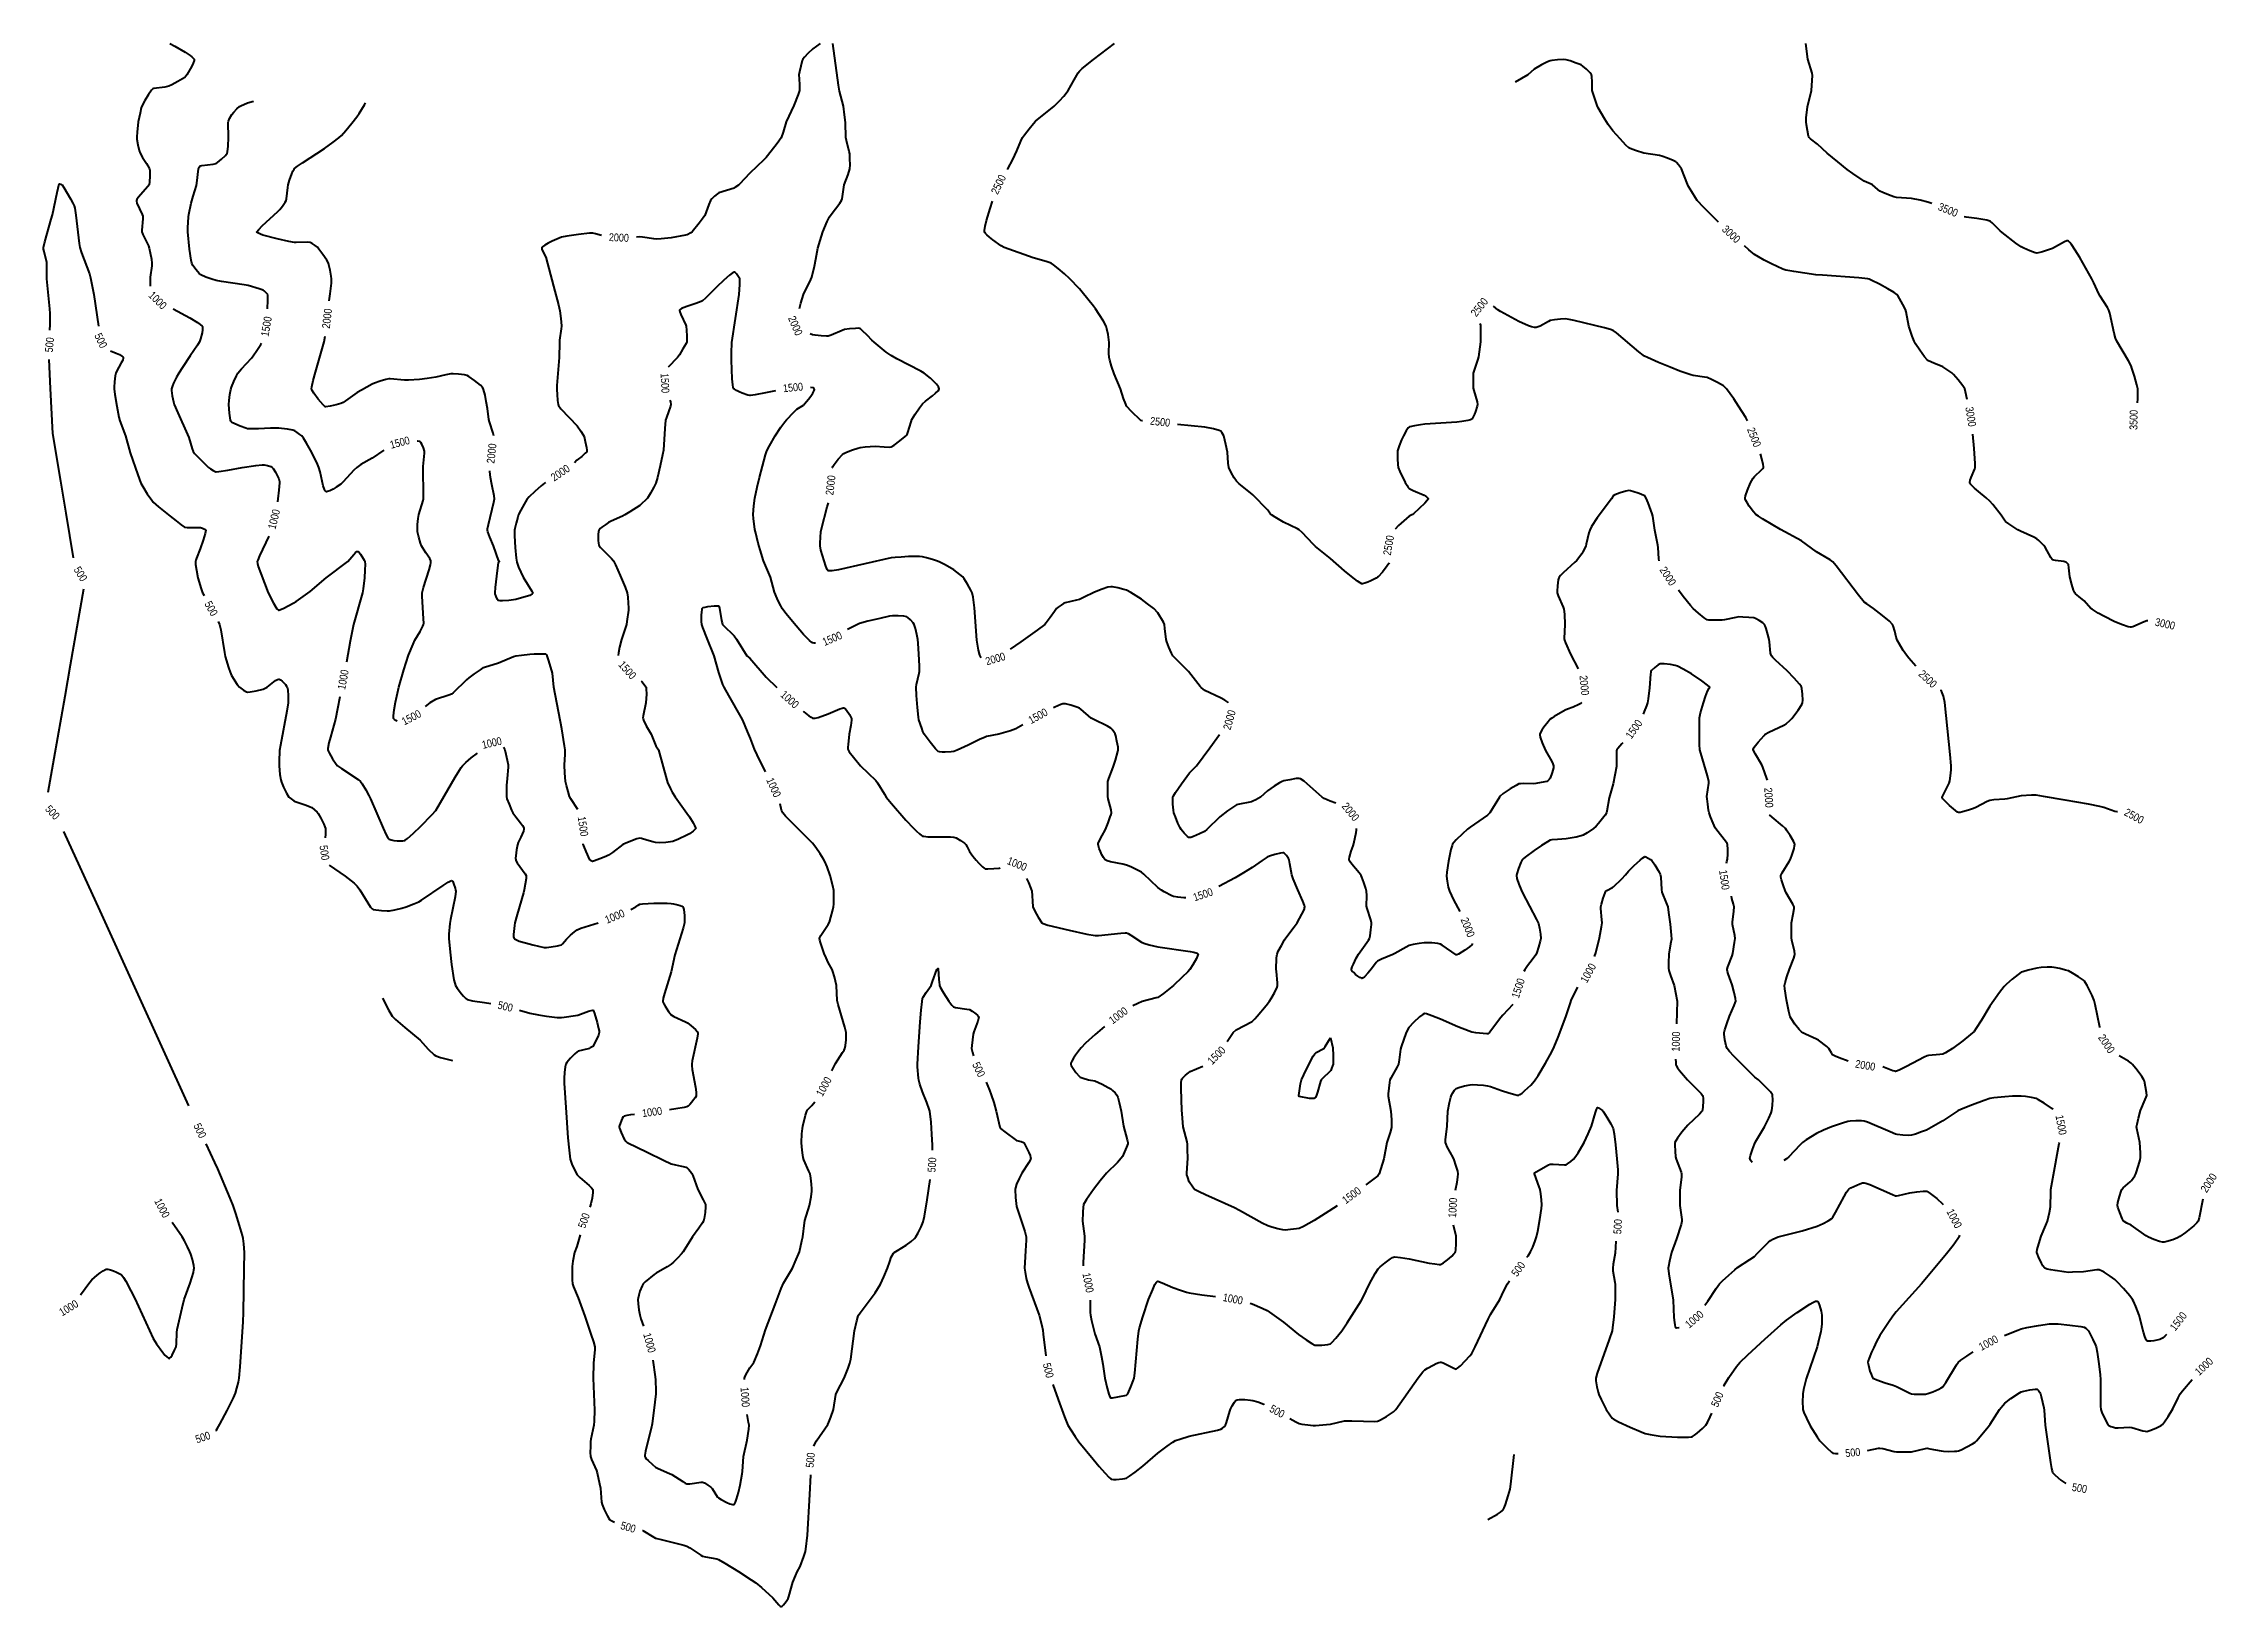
# Model space of a CAD drawing. Extents: x 6523 to 14962, y 1308 to 7376.
import ezdxf
from ezdxf.enums import TextEntityAlignment as Align

# ---------------------------------------------------------------- set-up
doc = ezdxf.new("R2010")
doc.units = 0
doc.header["$MEASUREMENT"] = 0
doc.layers.add('OVB-D2-TEXT', color=7, linetype='Continuous')
doc.layers.add('OVB-D2_Contour', color=1, linetype='Continuous', lineweight=40)
doc.styles.add('PTXT', font='ARIALN.TTF', dxfattribs={"width": 0.825})

msp = doc.modelspace()

# ---------------------------------------------------------------- texts
at = {"layer": 'OVB-D2-TEXT', "style": 'PTXT'}
for s, rotation, p in [('2500', 64.33809, (10231.8, 6828.4, 762)), ('3500', 337.74283, (13919.5, 6730, 1066.8)), ('3000', 317.44643, (13077.7, 6635.6, 914.4)), ('2000', 357.62952, (8757.7, 6622.4, 609.6)), ('1000', 315.49395, (6966.6, 6378.7, 304.8)), ('2000', 83.48775, (7624.2, 6308, 609.6)), ('2500', 51.38454, (12099.3, 6352.1, 762)), ('500', 295.5818, (6746.1, 6222.3, 152)), ('1500', 80.09138, (7388.5, 6277.3, 457.2)), ('2000', 293.18134, (9443.2, 6280.1, 609.6)), ('500', 84.51017, (6546.3, 6205.9, 152)), ('1500', 273.13206, (8936.8, 6057.3, 457.2)), ('1500', 5.40053, (9433.8, 6040.5, 457.2)), ('2500', 353.88321, (10859.6, 5907, 762)), ('3000', 279.21606, (14007.8, 5927, 914.4)), ('3500', 89.23123, (14639.9, 5914.4, 1066.8)), ('1500', 14.92837, (7906.9, 5826.7, 457.2)), ('2500', 291.38697, (13166.5, 5847.2, 762)), ('2000', 83.73194, (8263.1, 5784.2, 609.6)), ('2000', 33.95176, (8530.1, 5709, 609.6)), ('2000', 83.51996, (9579.5, 5660.7, 609.6)), ('1000', 76.0231, (7418.4, 5528.9, 304.8)), ('2500', 80.03673, (11746.7, 5427.4, 762)), ('500', 301.22805, (6667.3, 5316.4, 152)), ('2000', 303.15172, (12831.6, 5307.9, 609.6)), ('500', 298.71284, (7174.5, 5182.2, 152)), ('1500', 23.02381, (9586.1, 5065.6, 457.2)), ('3000', 347.45488, (14762.3, 5122.6, 914.4)), ('2000', 16.45313, (10219.8, 4987.2, 609.6)), ('1000', 79.38448, (7686.7, 4906.2, 304.8)), ('1500', 311.86846, (8790.8, 4943.4, 457.2)), ('2000', 275.87356, (12507.1, 4884, 609.6)), ('2500', 316.87222, (13840.8, 4908.9, 762)), ('1000', 318.15177, (9421.3, 4829, 304.8)), ('1500', 27.67974, (7951.9, 4759.3, 457.2)), ('1500', 28.7678, (10385, 4764.8, 457.2)), ('2000', 74.17658, (11128.5, 4749.7, 609.6)), ('1500', 54.92114, (12699.6, 4714, 457.2)), ('1000', 13.08661, (8264.2, 4660.7, 304.8)), ('1000', 294.30058, (9359, 4487.6, 304.8)), ('2000', 273.64398, (13223.3, 4447.8, 609.6)), ('500', 312.99697, (6558.2, 4390.7, 152)), ('2000', 309.27604, (11599.2, 4393.1, 609.6)), ('2500', 331.69155, (14642, 4376.4, 762)), ('1500', 278.69313, (8618.6, 4336.6, 457.2)), ('500', 278.37418, (7614.5, 4234.3, 152)), ('1000', 338.02765, (10304, 4190.8, 304.8)), ('1500', 278.34834, (13050.9, 4128.8, 457.2)), ('1500', 18.53615, (11025.8, 4071.9, 457.2)), ('1000', 22.19731, (8741.6, 3986.9, 304.8)), ('2000', 291.78029, (12054.4, 3944.6, 609.6)), ('1000', 61.07436, (12522, 3767.1, 304.8)), ('1500', 71.5273, (12250, 3708.1, 457.2)), ('500', 346.51932, (8316.8, 3637.6, 152)), ('1000', 36.39338, (10697.2, 3602.3, 304.8)), ('1500', 45.05397, (11078.5, 3447.5, 457.2)), ('1000', 88.60732, (12862.5, 3501, 304.8)), ('2000', 304.29908, (14535, 3492.7, 609.6)), ('500', 295.74706, (10155.5, 3392.7, 152)), ('2000', 350.29628, (13598.1, 3408.9, 609.6)), ('1000', 61.15603, (9553.6, 3326.4, 304.8)), ('1000', 7.57235, (8886.5, 3227.8, 304.8)), ('1500', 280.58777, (14358.6, 3177.5, 457.2)), ('500', 295.45103, (7131, 3155.4, 152)), ('500', 85.82663, (9973.5, 3022.3, 152)), ('2000', 57.04846, (14931.8, 2952.5, 609.6)), ('1000', 297.70509, (6983.8, 2854.6, 304.8)), ('1500', 36.28386, (11602.8, 2904.2, 457.2)), ('1000', 86.58026, (11995.8, 2855.9, 304.8)), ('500', 70.50962, (8621.8, 2806.1, 152)), ('500', 86.01207, (12636.6, 2782.6, 152)), ('1000', 297.70502, (13943.6, 2814.2, 304.8)), ('500', 53.59647, (12250.2, 2618, 152)), ('1000', 281.32853, (10580.1, 2564.9, 304.8)), ('1000', 31.62439, (6620.8, 2467.1, 304.8)), ('1000', 349.4071, (11142.2, 2502, 304.8)), ('1000', 40.7476, (12934, 2423.1, 304.8)), ('1500', 52.08761, (14813.6, 2415, 457.2)), ('1000', 285.47823, (8876.9, 2331.6, 304.8)), ('1000', 27.68924, (14076.1, 2331.4, 304.8)), ('500', 283.69163, (10425.6, 2224.6, 152)), ('1000', 43.2796, (14913.1, 2240.1, 304.8)), ('1000', 274.18818, (9248.1, 2120.8, 304.8)), ('500', 66.60679, (13023, 2111.8, 152)), ('500', 331.28741, (11314.2, 2065.7, 152)), ('500', 18.26553, (7142, 1964.8, 152)), ('500', 84.16182, (9501, 1876.2, 152)), ('500', 5.58367, (13549.4, 1905.8, 152)), ('500', 350.76649, (14430, 1767.5, 152)), ('500', 343.89251, (8793.9, 1615.9, 152))]:
    msp.add_text(s, height=30.48, rotation=rotation, dxfattribs=at).set_placement(p, align=Align.MIDDLE)

# ---------------------------------------------------------------- linework, layer by layer
at = {"layer": 'OVB-D2_Contour', "color": 141, "elevation": 304.8}
for points in [[(7013.8, 7375.7), (7033.6, 7364.9), (7073.6, 7341.5), (7092.2, 7329.3), (7099.6, 7323.8), (7105, 7319.1), (7108.2, 7315.2), (7108.7, 7312.6), (7108.2, 7309), (7104.7, 7299.3), (7099, 7287.8), (7079.7, 7254.2), (7071.8, 7244.1), (7044.3, 7227.5), (7021.5, 7214.8), (7010.4, 7209.5), (6994.6, 7206.5), (6952.1, 7200.8), (6948.4, 7199.8), (6942.4, 7194.7), (6931.2, 7177.6), (6917.1, 7154.3), (6906.2, 7135.1), (6903, 7126.2), (6898.1, 7105.1), (6891.4, 7071.4), (6886.8, 7032), (6885.4, 7013), (6886.3, 7004), (6890.2, 6982.7), (6895.3, 6960), (6898.4, 6949.4), (6907.8, 6933.4), (6922.7, 6910.3), (6933.8, 6891.3), (6934.9, 6888.5), (6935.9, 6882.2), (6936.4, 6860.9), (6935.3, 6838.1), (6933.3, 6827.5), (6928.8, 6820.8), (6891, 6778.1), (6885.2, 6769.6), (6884, 6766.6), (6884, 6763.8), (6886.3, 6755.6), (6906.4, 6712.1), (6908.6, 6705.6), (6908.5, 6694.8), (6904.8, 6650.9), (6905, 6644.6), (6909.3, 6633.6), (6930.5, 6590.1), (6933.9, 6581.1), (6937.9, 6562.3), (6942.1, 6538.8), (6944.1, 6522.7), (6943.4, 6511.9), (6937.7, 6468.1), (6937.1, 6459.1), (6937.7, 6433.6)], [(7026.9, 6345.9), (7091.7, 6310.1), (7121.3, 6292.2), (7132.2, 6284.8), (7139.5, 6278.9), (7140.7, 6276.8), (7141.3, 6273.4), (7140.9, 6264), (7139.1, 6252.2), (7133.2, 6228.7), (7129.4, 6217.9), (7121.7, 6204.9), (7093.4, 6162.6), (7062.6, 6117.7), (7048.2, 6096), (7040, 6080.4), (7028.7, 6057.1), (7024, 6046.2), (7020.2, 6035), (7020.3, 6028.7), (7023.5, 6007.4), (7028.2, 5984.7), (7031.1, 5974.1), (7044.7, 5942), (7082.8, 5857.5), (7087.2, 5845.9), (7100.1, 5801.6), (7104.3, 5791.2), (7109.9, 5784.3), (7130.5, 5762.9), (7164.5, 5730.2), (7171.7, 5724.8), (7182.6, 5717.4), (7191.9, 5712.7), (7193.3, 5712.5), (7203.9, 5713.5), (7239.3, 5719.6), (7295.2, 5730.2), (7347.4, 5737.1), (7372.6, 5739.6), (7380, 5739.3), (7392.7, 5736.8), (7405.9, 5733), (7411.7, 5730.2), (7415, 5726.2), (7424.1, 5711), (7437.1, 5686), (7439.5, 5675.3), (7440.1, 5670), (7437.7, 5641.8), (7433.7, 5608.3), (7431.4, 5596.2)], [(7398.4, 5463.6), (7361.6, 5386.6), (7355, 5370), (7353.6, 5364.5), (7354.2, 5357), (7357.1, 5345.6), (7366.6, 5318.3), (7395.6, 5242.6), (7416.6, 5203), (7429.3, 5180.7), (7435.5, 5175.9), (7437.1, 5175.4), (7453.4, 5182.7), (7495.5, 5204.3), (7504.5, 5209.9), (7559, 5248), (7621.5, 5301.2), (7704.8, 5364.5), (7727.8, 5392.4), (7734.4, 5399.3), (7739.8, 5403.4), (7741.9, 5404), (7743.8, 5403.4), (7748.6, 5399.5), (7754.2, 5392.9), (7765.1, 5376.5), (7769.1, 5369.3), (7771.1, 5364.5), (7772, 5353.8), (7771.5, 5331.1), (7769.5, 5300.9), (7764.2, 5258.4), (7761.6, 5242.6), (7727.4, 5120.6), (7714.7, 5055.9), (7699.3, 4973.6)], [(9327.7, 4548.7), (9294.4, 4614), (9283.9, 4635.5), (9268.3, 4677.9), (9257.8, 4704.8), (9238.7, 4748.7), (9232.9, 4760.2), (9184.2, 4844.7), (9166.4, 4876.8), (9161.9, 4887.8), (9146.2, 4933.4), (9127.1, 4998.7), (9100.3, 5065.4), (9084, 5107.8), (9079.9, 5120.6), (9078.7, 5132.1), (9078.4, 5156.3), (9079.2, 5168.4), (9080.7, 5178.3), (9081.7, 5181.8), (9083, 5184.1), (9085.1, 5185.5), (9092.6, 5188), (9103.3, 5189.9), (9127.4, 5192.1), (9144, 5192.6), (9145.4, 5191.3), (9148.8, 5182.9), (9156.3, 5136.2), (9158.4, 5126.7), (9160.4, 5120.6), (9167.5, 5112.3), (9200.5, 5081.4), (9205, 5076.7), (9214.1, 5063.1), (9254.8, 4998.2), (9265.9, 4989), (9329.4, 4916), (9370.8, 4875.3)], [(7674, 4838.8), (7665.4, 4792.7), (7657.4, 4752.2), (7637.7, 4683.1), (7631.8, 4660.5), (7627.5, 4639.3), (7627.4, 4633), (7628.3, 4630), (7632.4, 4621.4), (7645.9, 4598.3), (7660, 4577.7), (7664.7, 4572), (7680.1, 4560.6), (7745.3, 4517.9), (7754.1, 4511), (7761.4, 4501), (7774.8, 4478.3), (7786.7, 4456.6), (7793.3, 4443.1), (7842.2, 4328.9), (7854.4, 4303.6), (7859.6, 4294.3), (7863.8, 4287.9), (7865.8, 4286.3), (7873.3, 4283.7), (7884.1, 4281.7), (7896.4, 4280.4), (7908.4, 4279.9), (7918.5, 4280.1), (7924.8, 4281.1), (7927.9, 4282.7), (7936.5, 4289), (7959.2, 4308.8), (7988.5, 4336.8), (8031.5, 4381), (8046.7, 4398.5), (8065.2, 4429.2), (8121.6, 4527.8), (8138.2, 4555), (8145, 4565.1), (8150.3, 4572), (8163.4, 4584.4), (8184.7, 4602.2), (8208.5, 4620.7)], [(9472.9, 4783.8), (9476.3, 4780.9), (9496, 4765.3), (9503.8, 4759.8), (9509.8, 4756.4), (9512.3, 4755.9), (9520.4, 4756.8), (9531.1, 4759.6), (9570.7, 4773.6), (9615.6, 4792.4), (9625.3, 4795.4), (9629, 4796.1), (9631.7, 4796.1), (9635.9, 4793.4), (9641.3, 4787.5), (9653, 4771.3), (9657.7, 4763.3), (9661.4, 4754.9), (9661.5, 4748.6), (9658.5, 4727.4), (9652.5, 4693.9), (9647.9, 4654.3), (9647.2, 4643.6), (9647.4, 4635.5), (9648, 4633), (9651.9, 4626), (9668.3, 4604.6), (9696.5, 4572), (9755.8, 4513.9), (9762.5, 4505), (9789.1, 4460.8), (9795.9, 4450.1), (9816.3, 4425.3), (9871.9, 4361), (9901.8, 4329.1), (9913.5, 4317.4), (9924.5, 4307.3), (9933.3, 4300.5), (9936.5, 4298.9), (9941.6, 4297.8), (9957.8, 4296.4), (10045.8, 4296), (10058.4, 4295), (10067.1, 4291.3), (10084.6, 4281.1), (10100.3, 4270.7), (10105.6, 4266.2), (10110.4, 4257.6), (10119.4, 4239.1), (10132.1, 4220.8), (10144.7, 4204.6), (10155.7, 4193.2), (10169.8, 4179.7), (10175.9, 4174.7), (10180.3, 4172.1), (10191, 4171.2), (10213.7, 4172.4), (10235, 4174.5), (10238.5, 4175.1)], [(8310.1, 4644.3), (8311.2, 4641.9), (8314.6, 4633), (8318.8, 4617.2), (8324.1, 4593.8), (8327.6, 4574.7), (8327.8, 4565.7), (8323.7, 4521.9), (8321.9, 4495), (8321, 4471.6), (8321.1, 4452.7), (8323.2, 4443.6), (8331.2, 4422.2), (8340.6, 4399.6), (8345.5, 4389.1), (8357.4, 4373.2), (8375.5, 4350.4), (8383.2, 4339.7), (8388.2, 4331.2), (8389.2, 4328.2), (8389.1, 4325.4), (8386.8, 4317.2), (8377, 4294.6), (8367.1, 4273.6), (8364, 4264.6), (8360.4, 4245.7), (8357.1, 4222.1), (8356.5, 4212.5), (8356.9, 4206.2), (8358, 4203.3), (8363.1, 4195), (8393.7, 4152), (8397, 4145.3), (8397.4, 4142.7), (8397.2, 4134.5), (8394.3, 4111.8), (8390.5, 4090.6), (8387.7, 4079), (8362.6, 3994.4), (8353.8, 3962.4), (8351.9, 3951.5), (8349.2, 3928.3), (8348.6, 3916.7), (8348.9, 3907.2), (8349.5, 3903.8), (8350.5, 3901.4), (8352.5, 3899.6), (8360.1, 3895.5), (8370.9, 3891.3), (8395.5, 3883.8), (8423.2, 3876.3), (8445.8, 3870.9), (8467.1, 3866.7), (8476.1, 3866), (8495.2, 3868.5), (8518.7, 3872.8), (8534.4, 3876.9), (8538.8, 3880.6), (8554.3, 3898.9), (8569.9, 3914), (8584.7, 3927.2), (8595.4, 3935.2), (8610.3, 3940.7), (8677.9, 3961.6)], [(9584.7, 3387.5), (9599.4, 3416.4), (9626.7, 3458.4), (9632.6, 3468.1), (9635.8, 3474.7), (9637.8, 3485.3), (9639.9, 3508.1), (9640.6, 3529.4), (9640.2, 3535.7), (9634.7, 3557.5), (9608.7, 3644.9), (9605, 3660.2), (9602.5, 3718.6), (9594.7, 3752.2), (9589.1, 3773.3), (9586.6, 3780.8), (9570.7, 3807.5), (9562.5, 3825.5), (9555.3, 3843.1), (9548.2, 3861.9), (9540.3, 3885.3), (9537.8, 3895), (9537.2, 3901.4), (9538.1, 3904.4), (9542.3, 3912.8), (9570.7, 3956), (9575.4, 3964.9), (9581.4, 3983.7), (9587.9, 4007.2), (9591.7, 4023.4), (9592.5, 4034.1), (9593, 4056.8), (9592.9, 4078), (9592.2, 4087), (9588.3, 4106), (9578.6, 4145.3), (9566, 4179), (9557.3, 4200.1), (9552.7, 4209.2), (9539.3, 4229.7), (9522.1, 4254.6), (9509.8, 4271.1), (9489.3, 4292.1), (9445.4, 4335.3), (9405, 4376.2), (9393.8, 4389.1), (9392.5, 4391.5), (9389.8, 4399.4), (9384, 4424.2)], [(12546.5, 3830.6), (12551, 3846.1), (12566.3, 3904.1), (12573.6, 3946.4), (12575.6, 3962.4), (12574.9, 3973.2), (12570.5, 4017.1), (12570.5, 4023.4), (12573, 4034.5), (12579.9, 4057.4), (12587.5, 4078.4), (12590.4, 4084.3), (12594.8, 4087.8), (12615.8, 4098.5), (12620.8, 4102.1), (12652.5, 4133.3), (12667, 4148.6), (12678, 4162.3), (12700.6, 4184.4), (12723.8, 4205.7), (12733.7, 4213.9), (12740.6, 4218.6), (12741.8, 4218.8), (12745.4, 4218.1), (12755.3, 4213.6), (12764.3, 4208.2), (12768.5, 4204), (12780.2, 4187.2), (12793.6, 4165.7), (12798.8, 4156.6), (12801.6, 4150.5), (12803.4, 4138.9), (12806.3, 4091.1), (12808, 4081.6), (12824.8, 4039.4), (12830.6, 4023.4), (12834, 4001.9), (12839.8, 3956.5), (12844.3, 3914.1), (12845.1, 3898.8), (12842.2, 3879.8), (12835.3, 3840.5), (12833.9, 3807), (12833.9, 3785.8), (12835, 3776.8), (12841.3, 3757.8), (12855.4, 3718.6), (12862.6, 3685.2), (12866.4, 3664), (12867, 3657.6), (12866.2, 3613.7), (12864.7, 3569.6)], [(10341.2, 4133.7), (10348.1, 4118.1), (10357.4, 4095.4), (10361.2, 4084.3), (10362.6, 4068.4), (10363.4, 4044.8), (10364.8, 4025.9), (10365.4, 4023.4), (10373.2, 4006.8), (10386.4, 3983.3), (10399.7, 3962.4), (10405.6, 3959), (10423, 3952.6), (10506.4, 3933), (10574.4, 3918.1), (10607, 3912.5), (10619.7, 3912.7), (10707.4, 3922.2), (10723.7, 3923), (10729, 3922.7), (10735.7, 3920.1), (10745.4, 3914.4), (10787.2, 3886.6), (10796.1, 3882.9), (10817.2, 3876.9), (10850.9, 3868.7), (10976.7, 3850.8), (10989.9, 3848.1), (11002.9, 3844), (11006.3, 3841.7), (11006.8, 3840.5), (11005, 3833.5), (11000.4, 3823.4), (10986.8, 3799.4), (10974.6, 3780.6), (10966.9, 3771.5), (10945.8, 3750.6), (10911.4, 3718.6), (10872.9, 3688), (10850.9, 3672.7), (10844.8, 3670.4), (10789.9, 3656.2), (10773.6, 3649.2), (10754.1, 3640.1)], [(8804.7, 4013.3), (8823.7, 4023.4), (8832.1, 4030), (8839.2, 4034.8), (8849.9, 4036), (8893.8, 4038.4), (8945.2, 4038.4), (8961.1, 4037.5), (8969.6, 4035.9), (8987.1, 4031.6), (8995.7, 4028.9), (9002.5, 4026.1), (9006.3, 4023.4), (9007.4, 4021), (9009.4, 4013.2), (9012.1, 3990.4), (9012.9, 3968.8), (9012.5, 3962.4), (9006.9, 3940.6), (8975.4, 3837.5), (8961.1, 3771.1), (8935, 3687.6), (8930.3, 3669.6), (8928.4, 3657.6), (8928.9, 3655), (8932, 3647.5), (8937.4, 3637.9), (8950.7, 3617.8), (8956.8, 3609.8), (8961.1, 3605), (8971.4, 3598.9), (9015.9, 3577.9), (9024.1, 3573.1), (9038.6, 3561.9), (9055.4, 3547.2), (9061.3, 3540.6), (9063.1, 3537.9), (9063.8, 3535.7), (9063.9, 3530.4), (9061.6, 3514), (9042.2, 3426.5), (9040.5, 3413.8), (9040.7, 3408.4), (9042.9, 3392.1), (9054.8, 3323.8), (9057.4, 3304.5), (9057.9, 3291.8), (9057.2, 3289.5), (9053.7, 3282.7), (9047.9, 3274.2), (9040.8, 3265.2), (9033.5, 3257), (9027, 3250.7), (9022.1, 3247.6), (9011.7, 3245.2), (8979.1, 3239.8), (8954.5, 3236.6)], [(12007.2, 2923.5), (12013.1, 2955), (12016.3, 2974.3), (12017.6, 2987), (12015.5, 2998.1), (12008.4, 3020.8), (12000.9, 3041.8), (11997.2, 3050.7), (11974.6, 3092.7), (11969.9, 3102.4), (11967.5, 3109), (11967.6, 3119.7), (11974.4, 3172.6), (11977.2, 3230.9), (11983.8, 3264.5), (11988.7, 3285.7), (11991.1, 3293.1), (11996.2, 3302), (12003.4, 3312.4), (12006.6, 3316.4), (12009.1, 3318.6), (12019.6, 3322.4), (12042.2, 3328.6), (12063.6, 3333.4), (12072.7, 3334.5), (12091.7, 3333.6), (12115.1, 3331.5), (12131, 3329.3), (12142, 3326), (12185.7, 3310.4), (12213.6, 3301.5), (12237.1, 3295), (12246.7, 3293.3), (12253, 3293.4), (12256.1, 3294.9), (12265, 3301.2), (12276.1, 3310.5), (12299.2, 3332.2), (12313.9, 3348.1), (12328, 3369.9), (12355.7, 3416.9), (12380.7, 3461.3), (12390.1, 3479.9), (12405.3, 3517.6), (12435.4, 3596.6), (12452.8, 3651.4), (12456.1, 3660.3), (12476.2, 3702.9), (12481.1, 3712.2)], [(10644.1, 3559), (10607, 3528.4), (10570.1, 3494.3), (10552.9, 3477.2), (10546.1, 3468.8), (10531.3, 3448.1), (10523.6, 3436.3), (10517.2, 3425.3), (10513.3, 3416.7), (10512.7, 3413.8), (10514.3, 3408.2), (10518.8, 3400.1), (10532.1, 3381.4), (10546.1, 3365.3), (10549.3, 3363.4), (10561.3, 3358.8), (10581, 3352.8), (10606, 3348.8), (10634.9, 3335), (10657.5, 3323.3), (10668, 3317.3), (10675, 3311.2), (10684.6, 3301.5), (10691.7, 3293.1), (10694.7, 3285.7), (10700.6, 3264.6), (10708.7, 3230.9), (10717.9, 3172.5), (10732.2, 3119.9), (10734.7, 3109), (10733.8, 3104.1), (10729.3, 3091.4), (10713, 3055.2), (10708.9, 3048), (10693.7, 3031.7), (10651.9, 2989.7), (10627.3, 2959.8), (10601.2, 2926.1), (10574.3, 2887.3), (10562.6, 2868), (10561.4, 2865.1), (10560.2, 2859), (10558.9, 2837.8), (10558.7, 2804.2), (10566.2, 2745.9), (10566, 2730.6), (10560.9, 2642.9), (10560.8, 2630.3)], [(12861.4, 3432.5), (12861.7, 3421.1), (12862.6, 3410.4), (12863.5, 3407.5), (12868.3, 3399.2), (12876.1, 3388.9), (12907.4, 3352.8), (12952.1, 3308.8), (12961.1, 3298.9), (12966.1, 3291.8), (12966.8, 3289.3), (12967.8, 3281.2), (12968.1, 3270.3), (12967, 3246.6), (12965.7, 3236.9), (12964, 3230.9), (12962, 3227.8), (12954.4, 3219.2), (12909.2, 3176.3), (12900.8, 3167.4), (12886.1, 3149), (12868.7, 3125.7), (12862.2, 3115.8), (12858.7, 3109), (12858.1, 3106.4), (12857.8, 3098.2), (12859.1, 3075.2), (12861.5, 3053.6), (12863.3, 3044.6), (12882.5, 2993.4), (12884.2, 2987), (12883.9, 2976.2), (12877.8, 2923.4), (12877.5, 2881.1), (12877.9, 2865.1), (12885.8, 2810.5), (12886, 2804.2), (12882.8, 2790.4), (12865.2, 2735.4), (12845.5, 2682.2), (12837.6, 2648.9), (12833.6, 2627.7), (12833.1, 2621.3), (12835.5, 2599.6), (12851.4, 2496.7), (12855.1, 2429.3), (12856.6, 2410.1), (12857.9, 2400.7), (12859.9, 2393.6), (12861.1, 2391.3), (12862.6, 2390.1), (12865.2, 2389.7), (12873.5, 2390.9), (12874.7, 2391.2)], [(8818.5, 3218.5), (8803.2, 3216.3), (8788.6, 3213.6), (8778.2, 3211.2), (8774.9, 3208.3), (8771, 3202.3), (8763.5, 3185.9), (8759.1, 3171.9), (8758.9, 3169.9), (8759.9, 3164.8), (8766.3, 3148.3), (8778.2, 3122.7), (8785.6, 3113.4), (8789.7, 3109.4), (8867, 3071.2), (8930.5, 3040.8), (8961.1, 3026.9), (8977, 3022.7), (9000.7, 3017.7), (9019.6, 3012.9), (9022.1, 3011.9), (9028, 3006.2), (9035.7, 2996.5), (9041.3, 2988.3), (9044.6, 2980.9), (9064.5, 2926.1), (9084.9, 2887), (9093.7, 2867.9), (9094.4, 2865.1), (9094.7, 2858.8), (9092.8, 2837.5), (9089.3, 2814.7), (9086.6, 2804.2), (9082.8, 2797.5), (9068.1, 2776.3), (9043.8, 2743.2), (9007.6, 2684.8), (9001.5, 2677.2), (8986.3, 2660.9), (8969.5, 2644), (8961.1, 2636.3), (8945.4, 2626.6), (8902.7, 2602.2), (8894.9, 2596.7), (8859.8, 2568), (8851.7, 2560.3), (8847.8, 2553), (8839.6, 2532.4), (8835.2, 2516.9), (8832.3, 2505.1), (8831.5, 2499.4), (8832.7, 2483), (8835.6, 2459.1), (8838.6, 2439.9), (8843.3, 2424.7), (8853.7, 2396.1)], [(9245.4, 2189.3), (9245.5, 2194.6), (9248.1, 2201.8), (9255.7, 2216.2), (9266.6, 2234.3), (9282.2, 2255.5), (9296, 2288.8), (9307.6, 2319.3), (9326.9, 2381.6), (9364.1, 2480), (9388.3, 2542), (9397.2, 2563.1), (9431.5, 2621.3), (9446.6, 2654.5), (9455.6, 2675.8), (9458.8, 2684.8), (9468.4, 2727.1), (9471.5, 2743.2), (9478, 2797.9), (9479.7, 2806.8), (9497.7, 2865.1), (9503.9, 2898.5), (9507.1, 2919.7), (9507.6, 2928.7), (9505.9, 2947.8), (9503, 2971.2), (9500.2, 2987), (9495.8, 2998), (9475.9, 3041.6), (9472.9, 3050.6), (9470.2, 3069.5), (9467.7, 3092.9), (9466.6, 3109), (9468.7, 3142.5), (9470.7, 3163.6), (9472, 3172.6), (9482.4, 3215.2), (9487.3, 3230.9), (9490.8, 3235.7), (9507.4, 3253.4), (9518.7, 3267.6)], [(12975.3, 2477.8), (12986.6, 2493.4), (13018.6, 2542.4), (13031.4, 2560.3), (13042.9, 2571.7), (13068, 2594.5), (13091.9, 2615.3), (13102, 2623.4), (13149.7, 2654.8), (13167.4, 2667), (13178.4, 2677.7), (13221.8, 2722.4), (13229.5, 2729.3), (13239, 2734.3), (13259.5, 2743.2), (13352.9, 2766.6), (13411.2, 2784.7), (13434.2, 2795), (13453.7, 2804.7), (13467.5, 2814.5), (13472.2, 2818.7), (13482.9, 2837.8), (13515.4, 2898.9), (13525.2, 2915.7), (13532.5, 2926.1), (13534.7, 2928), (13542.4, 2932.9), (13553.1, 2938.5), (13565.2, 2944.1), (13577.2, 2948.9), (13587.3, 2952.1), (13594.1, 2952.9), (13599.6, 2951.7), (13616.1, 2945.6), (13703.1, 2906.9), (13716, 2902.5), (13718.6, 2902.3), (13726.8, 2903.3), (13749.4, 2908.4), (13770.6, 2913.8), (13779.6, 2915.5), (13798.7, 2918.1), (13822.2, 2920.5), (13831.8, 2920.8), (13837.9, 2919.9), (13841.2, 2918.2), (13850.6, 2911.7), (13875.3, 2891.4), (13897.7, 2871.3), (13901.1, 2867.9)], [(6666.4, 2518), (6702.7, 2567.1), (6711.4, 2576), (6731.9, 2593.9), (6743.7, 2603.4), (6754.7, 2611.5), (6763.5, 2616.7), (6766.6, 2617.8), (6773.2, 2617.3), (6783.2, 2614.7), (6795, 2610.6), (6807.1, 2605.8), (6817.7, 2600.8), (6825.3, 2596.4), (6827.5, 2594.6), (6834.1, 2585.6), (6842.9, 2570.8), (6862.7, 2533.9), (6878.1, 2503.6), (6949.4, 2347.8), (6962.7, 2327.4), (6987.3, 2293.7), (6994.8, 2284.2), (7002, 2276.5), (7008.1, 2271.8), (7010.4, 2271.2), (7012.4, 2271.8), (7017.1, 2276.4), (7022.4, 2284.1), (7032.5, 2302.9), (7038.2, 2316.5), (7039.5, 2327.2), (7041.1, 2371.1), (7042.6, 2382.8), (7061.3, 2467.6), (7069.1, 2499.4), (7092.8, 2562.9), (7105.2, 2605.1), (7107.5, 2614.9), (7108.4, 2621.3), (7106.8, 2632.2), (7101.3, 2655), (7095.3, 2676.1), (7092.1, 2685), (7082.8, 2704.1), (7070.7, 2727.5), (7062, 2743.2), (7023.1, 2798.4)], [(11208.7, 2485.8), (11216.6, 2483.2), (11256.3, 2465.7), (11275.1, 2456.6), (11284.1, 2451), (11338.6, 2411.9), (11396.8, 2363.4), (11426.4, 2342.8), (11449.1, 2328.5), (11460.5, 2322.9), (11466.8, 2322.2), (11488.2, 2322.8), (11511, 2325.4), (11521.4, 2328.1), (11526.7, 2332.2), (11542.3, 2349), (11565.3, 2377.4), (11586.4, 2409), (11640.8, 2494), (11647.2, 2505.5), (11672.1, 2560.3), (11694.8, 2600.3), (11706.7, 2618.9), (11713.9, 2626.4), (11733, 2642.3), (11754.4, 2658), (11762.5, 2662.9), (11765.3, 2664.2), (11771.5, 2664.7), (11792.6, 2662.9), (11826.2, 2657.7), (11905, 2641.3), (11926.5, 2637.5), (11942.9, 2635.8), (11948.2, 2636), (11951.1, 2636.9), (11959.6, 2641.7), (11970.2, 2649.3), (11981.5, 2658.5), (11992.1, 2667.9), (12000.5, 2676.3), (12005.3, 2682.2), (12006.2, 2684.7), (12007.7, 2692.6), (12009.2, 2715.3), (12009.3, 2736.8), (12008.7, 2745.9), (11999.1, 2787.8)], [(13963.4, 2749.2), (13963.2, 2745.7), (13962.5, 2743.2), (13957.2, 2734.6), (13938.7, 2709.4), (13913, 2676.9), (13855.8, 2607.4), (13816.2, 2560.3), (13718.2, 2451.3), (13704.7, 2435.1), (13688.2, 2410.8), (13655, 2359.3), (13641.9, 2336), (13630.6, 2313.9), (13622.4, 2295.2), (13613.1, 2271.8), (13609.8, 2262), (13608.5, 2255.5), (13610.1, 2244.2), (13616.3, 2220.8), (13620.3, 2209.2), (13624.2, 2199.9), (13627.8, 2194.6), (13631.2, 2192.4), (13642.5, 2187.3), (13675.5, 2176.1), (13706.8, 2166.5), (13718.7, 2162.1), (13770.4, 2135.6), (13777, 2133.2), (13787.8, 2132.1), (13810.6, 2131.9), (13832, 2132.8), (13841.1, 2134.4), (13860.6, 2141.7), (13884, 2152.1), (13893.3, 2157), (13898.9, 2160.9), (13902, 2164.6), (13910.3, 2177), (13951.8, 2246.1), (13958.5, 2255.5), (13968.8, 2263.9), (13992, 2279.7), (14017.4, 2295.9)], [(10587.5, 2496.9), (10588.2, 2449.2), (10588.8, 2438.4), (10593, 2418.7), (10606.1, 2366.7), (10623.9, 2316.5), (10632.2, 2277.2), (10637.3, 2249.2), (10644.3, 2194.6), (10653.7, 2155.1), (10660, 2131.7), (10662.6, 2125.5), (10665.8, 2119.5), (10668, 2117.5), (10674.4, 2117.8), (10695.6, 2121.2), (10729, 2128.2), (10734.1, 2133.3), (10746, 2160.8), (10755, 2183.5), (10758.5, 2194.6), (10760.9, 2213.4), (10772.9, 2345.1), (10776.9, 2377.4), (10780.1, 2390.2), (10793, 2432.7), (10815, 2499.4), (10830.9, 2538.9), (10839.1, 2557.7), (10841.2, 2561.6), (10844.7, 2565.6), (10848.7, 2569.3), (10850.9, 2570.2), (10867.1, 2564.4), (10909.2, 2546.3), (10939.2, 2535.5), (10961.8, 2527.9), (10972.8, 2524.9), (11022, 2517.8), (11074.2, 2511)], [(14138.6, 2359.5), (14148.3, 2363.8), (14190.8, 2381.1), (14203.7, 2385.6), (14225.1, 2390.4), (14270.4, 2398.4), (14312.9, 2404.6), (14325.6, 2405.7), (14347.3, 2404.7), (14392.7, 2400.4), (14435, 2395.2), (14448.4, 2392.9), (14454.2, 2388.5), (14460.8, 2382.2), (14464.9, 2377.4), (14482, 2344.4), (14491.9, 2323), (14494.2, 2316.5), (14498.3, 2295), (14504.9, 2249.7), (14510.3, 2207.2), (14511.8, 2189.3), (14511.2, 2104.5), (14511.5, 2085.2), (14512.5, 2072.6), (14516.5, 2061.3), (14527.5, 2038.4), (14538.9, 2017.6), (14543.7, 2010.9), (14551.6, 2007.1), (14562.1, 2003.6), (14569.4, 2001.8), (14580.2, 2001.8), (14624.1, 2003.4), (14633.1, 2002.6), (14675.3, 1990.2), (14685, 1987.9), (14691.4, 1987.3), (14702.7, 1990.6), (14725.7, 2000.4), (14746.6, 2011.1), (14752.3, 2014.9), (14760, 2024.4), (14774.2, 2045.9), (14791.9, 2075.2), (14812.5, 2117.9), (14820.9, 2133.6), (14829.9, 2145.3), (14867.1, 2189.3)], [(8890.1, 2264.4), (8899, 2199.9), (8900.1, 2188.3), (8901.5, 2144.4), (8901.4, 2133.6), (8897.9, 2101.6), (8886.8, 2016.9), (8883.1, 1999), (8866.2, 1933), (8861.4, 1911.5), (8858.8, 1895.1), (8858.7, 1889.8), (8859.5, 1887.5), (8863.8, 1881.4), (8870.8, 1874), (8887.8, 1858.8), (8900.2, 1849.2), (8910.7, 1843.8), (8954.9, 1824.6), (8963.8, 1820.1), (9005.6, 1792.9), (9015.4, 1787.2), (9022.1, 1784.3), (9024.7, 1784), (9032.8, 1784.5), (9076.7, 1790.9), (9083, 1790.9), (9089.7, 1787.9), (9102.9, 1779.4), (9114.8, 1770.7), (9119.4, 1766.3), (9140.8, 1732.9), (9144, 1729.4), (9154.4, 1723), (9177.1, 1711.4), (9188.8, 1706.5), (9198.6, 1703.6), (9202.3, 1703.2), (9205, 1703.6), (9207, 1705.4), (9211.1, 1712.9), (9215.1, 1724), (9221.7, 1749.9), (9228.1, 1778.6), (9236.1, 1822.5), (9237.4, 1831.4), (9241.2, 1889.8), (9255.6, 1953.3), (9261.8, 1995.7), (9263.1, 2011.7), (9261.6, 2022.5), (9255.4, 2052.7)]]:
    msp.add_lwpolyline(points, dxfattribs=at)
at = {"layer": 'OVB-D2_Contour', "color": 31, "elevation": 609.6}
for points in [[(9540, 7375.7), (9511.1, 7355.2), (9492.1, 7337.2), (9478.2, 7322.7), (9472.4, 7315.2), (9470, 7309.2), (9464.2, 7288.1), (9458.9, 7265.2), (9457, 7254.2), (9457.3, 7238.3), (9458.7, 7214.8), (9459, 7193.3), (9453.9, 7177.1), (9437.4, 7134.9), (9407.3, 7071.4), (9395.4, 7031.1), (9387.8, 7009.5), (9372.8, 6988), (9349.3, 6957.4), (9329.7, 6933), (9320.8, 6923.6), (9265.9, 6872.6), (9225.8, 6829.4), (9222, 6826), (9208.5, 6816.6), (9205, 6814.6), (9146.5, 6795.4), (9140.5, 6791.9), (9129.6, 6782.6), (9118.5, 6772.1), (9113.8, 6766.6), (9107.2, 6750.8), (9091.4, 6708.1), (9085.6, 6699), (9069.1, 6677.6), (9041.9, 6644.6), (9037, 6641), (9023, 6633), (9015.8, 6631.2), (8961.1, 6621.2), (8921.8, 6617.3), (8902.8, 6616.1), (8893.8, 6616.7), (8850, 6623.5), (8839.2, 6624.7), (8826.2, 6624.4)], [(9458.6, 6346.9), (9464.5, 6367.4), (9474.9, 6400.8), (9503.6, 6459), (9506.7, 6468), (9517.5, 6511.8), (9522.8, 6538.7), (9530.1, 6581.1), (9538.9, 6611.3), (9549.9, 6644.6), (9567.1, 6684.3), (9576.1, 6703.1), (9582, 6712), (9615.5, 6755.3), (9622.8, 6766.6), (9624.4, 6772.7), (9632.3, 6827.5), (9647.6, 6866.8), (9655.2, 6888.5), (9655.8, 6904.4), (9655.1, 6927.9), (9654, 6946.8), (9652.5, 6955.8), (9641.6, 6999.5), (9639.3, 7010.4), (9637.5, 7068.7), (9634.4, 7098.9), (9630, 7132.3), (9614.8, 7190.6), (9611.1, 7213.7), (9588.9, 7375.7)], [(7632.3, 6376), (7636.7, 6403.4), (7641.4, 6445.8), (7642.3, 6461.8), (7640.9, 6472.7), (7636.8, 6495.5), (7631.9, 6516.6), (7629.9, 6522.7), (7623.3, 6534), (7607.8, 6556.8), (7592.6, 6577.7), (7586.7, 6584.7), (7578.2, 6591.5), (7567.1, 6599.1), (7559, 6603.2), (7548.3, 6603.8), (7504.4, 6602.9), (7498.1, 6603.2), (7476.3, 6607.5), (7430.9, 6617.6), (7374.9, 6631.3), (7365.7, 6635), (7355.4, 6640.2), (7352.2, 6642.7), (7351.6, 6643.7), (7351.7, 6644.6), (7359.5, 6654), (7372.8, 6667.2), (7433.5, 6723.1), (7440.4, 6730.6), (7450.8, 6744.2), (7461.2, 6759.1), (7465.5, 6766.6), (7466.8, 6772.7), (7471.6, 6816.7), (7473.2, 6827.5), (7478.6, 6844.6), (7487.5, 6869.1), (7492.1, 6880.1), (7496.3, 6888), (7498.1, 6890.3), (7509.9, 6899.7), (7528.9, 6912.9), (7614.7, 6968.1), (7647.9, 6992.2), (7670.6, 7009.6), (7681, 7018.4), (7697.6, 7037.7), (7721, 7066.8), (7739.5, 7090.8), (7748.5, 7104.2), (7770.1, 7138.1), (7774.3, 7145.2)], [(8690.3, 6630), (8667.2, 6637.3), (8656.3, 6639.7), (8643.6, 6639), (8601.1, 6634.2), (8555.8, 6627.6), (8534.4, 6623.4), (8526, 6620.3), (8498.7, 6607.8), (8483.7, 6600.2), (8470.5, 6592.7), (8461.2, 6586.2), (8458.6, 6583.7), (8458.1, 6582.2), (8458.9, 6577.4), (8464.9, 6563.3), (8473.4, 6545.9), (8504, 6432.9), (8522.7, 6361.3), (8528.5, 6337.2), (8531.2, 6318.3), (8533.9, 6294.9), (8535, 6278.9), (8534, 6268), (8527.6, 6224.2), (8526.7, 6215.3), (8526, 6157), (8517, 6047.7), (8516.3, 6032.4), (8517.5, 6013.4), (8519.8, 5990), (8522, 5974.1), (8523.7, 5970.6), (8532.9, 5957.4), (8595.4, 5890.7), (8610.5, 5870), (8619.3, 5856.4), (8622.3, 5849.6), (8627.2, 5830.7), (8631.8, 5807.2), (8632.9, 5797.5), (8632.6, 5791.2), (8631.7, 5789.4), (8627.4, 5784.6), (8613.2, 5772.9), (8599.3, 5762.4), (8594.2, 5757.9), (8585.4, 5748)], [(9586.6, 5728.9), (9586.9, 5730.2), (9588.1, 5733), (9593.2, 5740.8), (9609.6, 5761.4), (9626.3, 5779.5), (9631.7, 5784.4), (9641.9, 5789.5), (9664.6, 5798), (9686.1, 5805.1), (9695.2, 5807.4), (9714.1, 5809.3), (9753.6, 5811.8), (9787.3, 5809.6), (9808.4, 5809), (9814.6, 5809.9), (9826.3, 5816.5), (9849.4, 5833), (9870, 5849.9), (9875.5, 5855.5), (9876.8, 5857.7), (9879.8, 5865.2), (9892.2, 5907.2), (9895.9, 5916), (9908.4, 5936.3), (9924.7, 5960.8), (9936.5, 5977), (9948.6, 5987.2), (9975.1, 6007.6), (9987.8, 6018.2), (9997.2, 6027.7), (10000, 6031.7), (10001.1, 6035), (10000.5, 6038.4), (9998.3, 6042.6), (9990.5, 6052.9), (9979.6, 6064.5), (9967.4, 6076.2), (9943.8, 6096), (9930.9, 6103.7), (9837.4, 6151.7), (9814.6, 6164), (9796.2, 6177.5), (9748.9, 6215.5), (9740.5, 6223.3), (9722.6, 6241.9), (9703, 6261.2), (9695.4, 6267.4), (9692.6, 6268.9), (9686.5, 6269.9), (9676.9, 6269.8), (9653.3, 6267.6), (9634.3, 6264.8), (9625.3, 6262), (9581.7, 6242.8), (9570.7, 6239.1), (9564.4, 6238.9), (9543.2, 6240.4), (9520.5, 6243.1), (9509.8, 6245), (9500.9, 6248.2)], [(8271.8, 5852.2), (8269.5, 5863.1), (8255, 5906.8), (8252.7, 5915.7), (8247.1, 5958.1), (8242.7, 5985.8), (8237.9, 6010.4), (8232.3, 6032.8), (8229.6, 6039), (8220, 6048.8), (8197.6, 6067.1), (8175.6, 6082.9), (8168.6, 6086.9), (8158.1, 6089.3), (8135.4, 6092), (8114, 6093.3), (8105, 6093), (8086, 6089.1), (8046.7, 6079.8), (8013.3, 6074.6), (7983.1, 6070.7), (7940.8, 6068.4), (7924.8, 6068), (7870.1, 6073.4), (7863.8, 6073.4), (7852.8, 6070.9), (7830.1, 6064.2), (7809, 6057.1), (7800.1, 6053.5), (7757.7, 6029.7), (7741.9, 6020.4), (7687.6, 5982.5), (7678.4, 5977.7), (7659.7, 5972.5), (7636.2, 5967.3), (7620, 5964.6), (7617.5, 5965.6), (7608.7, 5972.9), (7590.2, 5995), (7572.6, 6018.1), (7566.6, 6028), (7564.9, 6032), (7564.3, 6035), (7565.2, 6043.1), (7570.5, 6067.8), (7579.1, 6100.2), (7613.5, 6217.9), (7616.8, 6239.8)], [(8472.4, 5671.9), (8468.6, 5669.3), (8456.4, 5659), (8431.6, 5636.6), (8409, 5615.1), (8400.8, 5605.9), (8389.6, 5587.3), (8376.6, 5563.8), (8368.4, 5547.4), (8364.8, 5536.7), (8358.3, 5514.1), (8353.1, 5492.8), (8352.2, 5486.4), (8352.6, 5464.7), (8355.1, 5419.3), (8358.7, 5377), (8361.1, 5361.7), (8368.4, 5342.5), (8386, 5303.5), (8420, 5249.1), (8423.3, 5242), (8420.6, 5238.8), (8412.5, 5233.2), (8379.2, 5223), (8357.9, 5217.2), (8348.9, 5215.4), (8329.8, 5213.4), (8306.3, 5212.1), (8296.7, 5212.2), (8290.6, 5213.1), (8289.4, 5213.8), (8286.9, 5217.1), (8281.5, 5228.2), (8277.6, 5239.2), (8277, 5242.6), (8278.6, 5263.6), (8283.6, 5307.7), (8290.6, 5361.3), (8294.5, 5364.5), (8290.9, 5365.7), (8271.2, 5425.4), (8256.8, 5458.7), (8248.7, 5479.9), (8247.4, 5486.4), (8247.9, 5491.8), (8251, 5508.2), (8272, 5595.6), (8274.2, 5608.3), (8273.1, 5619.2), (8263.7, 5663), (8259.6, 5690.8), (8257, 5714.2), (8256.9, 5716.1)], [(10164.3, 4990.4), (10161.4, 4995.4), (10159, 5001.3), (10154.8, 5020.1), (10148, 5059.7), (10138.7, 5184.3), (10133.3, 5226.8), (10130.1, 5242.6), (10124.6, 5253.8), (10111.6, 5276.6), (10098.6, 5297.5), (10093.1, 5305), (10082.3, 5314.4), (10058.4, 5332.6), (10025.2, 5351.2), (10003.9, 5362.4), (9994.9, 5366.4), (9976.1, 5372.4), (9952.6, 5379), (9936.5, 5382.8), (9925.7, 5383.5), (9881.8, 5383.5), (9853.9, 5382), (9830.5, 5380.1), (9814.6, 5378.3), (9610, 5332.9), (9586.5, 5328.8), (9576.9, 5327.9), (9570.7, 5328.4), (9569.4, 5329.3), (9566.6, 5333.4), (9560.9, 5347), (9554.3, 5367.1), (9542.4, 5409.3), (9539, 5425.4), (9538.9, 5436.3), (9540.2, 5459), (9542.1, 5480.1), (9544.2, 5491.7), (9567.1, 5576.3), (9571.2, 5592.8)], [(12797.9, 5367.3), (12796.6, 5375.1), (12793.9, 5419.1), (12792.9, 5428.1), (12780.6, 5486.4), (12772.8, 5541.1), (12770.7, 5550.1), (12754.4, 5592.5), (12746.8, 5610.5), (12741.7, 5619), (12738.1, 5621), (12719.4, 5628.2), (12695.9, 5636.1), (12686.2, 5638.8), (12679.7, 5639.9), (12668.6, 5637.8), (12645.9, 5630.6), (12624.9, 5622.9), (12618.3, 5620), (12612.9, 5608.3), (12556.3, 5534.8), (12535.3, 5499.9), (12528.1, 5486.4), (12525, 5475.7), (12514.7, 5431.7), (12512.4, 5424), (12501.4, 5402.7), (12496.8, 5394.8), (12475.9, 5367.5), (12470.5, 5361.8), (12424.4, 5320.4), (12414.4, 5310.6), (12408.6, 5303.5), (12407.6, 5301.1), (12405.6, 5293.2), (12402.6, 5270.4), (12401.3, 5248.9), (12401.6, 5242.6), (12405.4, 5231.5), (12425, 5188), (12427.9, 5179), (12429.7, 5160.1), (12431.8, 5120.6), (12429.1, 5065.9), (12429.5, 5059.7), (12433.3, 5048.6), (12452.9, 5004.9), (12482.5, 4947.9)], [(11124.9, 4816.6), (11122.4, 4818.8), (11110.8, 4826.1), (11094.6, 4834.8), (11033.8, 4864.3), (11018.7, 4875.3), (11015, 4879.4), (10969.7, 4937.8), (10914.8, 4992), (10909, 4998.7), (10903.6, 5009.1), (10894, 5031.7), (10885.9, 5053.2), (10883.3, 5062.3), (10878.5, 5104.8), (10876.1, 5120.6), (10872.3, 5128.8), (10850.3, 5166), (10835.2, 5181.6), (10810.5, 5200.8), (10787.3, 5217.9), (10745.3, 5244.2), (10729, 5253.2), (10718.4, 5256.6), (10695.7, 5262.2), (10674.4, 5266.3), (10668, 5266.8), (10657, 5264.4), (10634.3, 5257.2), (10604.3, 5246.1), (10562.2, 5224.7), (10546.1, 5217.1), (10535.3, 5214.1), (10491.3, 5203.8), (10483.8, 5201.3), (10474.7, 5195.4), (10464, 5187.5), (10457.1, 5181.6), (10449, 5170.8), (10432.9, 5147.6), (10417.4, 5126.4), (10412.1, 5120.6), (10382.6, 5098.1), (10319.2, 5052.7), (10277.6, 5023.9)], [(13218.1, 4516), (13216.3, 4522), (13200.5, 4565.8), (13196.6, 4574.7), (13171.6, 4616.8), (13162.7, 4633), (13162.9, 4635.1), (13166.6, 4644), (13181.8, 4663), (13204.9, 4689.4), (13209.8, 4693.9), (13223.5, 4701.7), (13281.1, 4729.8), (13290.4, 4734.8), (13306.8, 4749.1), (13312.6, 4754.9), (13337.1, 4787.6), (13351.3, 4809), (13354.6, 4815.8), (13355.6, 4826.7), (13354.7, 4850), (13352, 4871.5), (13350.2, 4877.6), (13348.5, 4880.6), (13342, 4889.1), (13322.2, 4911.4), (13294.4, 4940.4), (13248.8, 4981.8), (13238.9, 4991.7), (13233.2, 4998.7), (13232.2, 5001.1), (13230.5, 5009.1), (13225.9, 5053.3), (13224.4, 5062.4), (13219.5, 5081.7), (13212.8, 5105.2), (13209.5, 5114.7), (13206.7, 5120.6), (13200.6, 5126), (13186.1, 5135.3), (13171.8, 5143.1), (13164.8, 5145.5), (13145.9, 5147.7), (13122.4, 5149.2), (13106.4, 5149.5), (13095.5, 5147.7), (13051.8, 5138.1), (13042.8, 5136.9), (13023.7, 5136.4), (13000.1, 5136.7), (12990.6, 5137.4), (12984.5, 5138.7), (12972.8, 5146.2), (12949.9, 5164.6), (12929.3, 5182.8), (12919.4, 5193.3), (12891.2, 5228.7), (12872.6, 5252.9)], [(12495.9, 4817.2), (12495.3, 4815.8), (12493.2, 4814), (12485.8, 4809.7), (12463.4, 4799.8), (12442.1, 4791.3), (12433.1, 4787), (12390.2, 4762.5), (12380.7, 4756.5), (12374.9, 4752.1), (12366.4, 4742.6), (12349.9, 4721.4), (12342.2, 4710.2), (12336.3, 4700.6), (12333.6, 4693.9), (12333.6, 4691.2), (12335.4, 4682.9), (12343.4, 4660.2), (12356.2, 4630.3), (12380.2, 4588.4), (12385.1, 4578.6), (12387.6, 4572), (12386.8, 4563.3), (12382.1, 4545.3), (12374.5, 4523), (12370.8, 4518.7), (12365.7, 4513.8), (12361.8, 4511), (12353.5, 4509), (12318.9, 4502.8), (12311.3, 4502.1), (12268.8, 4502.3), (12259.1, 4501.9), (12253, 4501), (12241.7, 4495.5), (12219, 4482), (12191.3, 4464.1), (12180.6, 4454.2), (12176.9, 4450.1), (12140.2, 4388.6), (12131, 4379.5), (12064, 4333.8), (12053.7, 4325.7), (12033.6, 4307.6), (12009.7, 4284.5), (12000.5, 4274.4), (11995.4, 4267.2), (11993.5, 4262.2), (11989.1, 4246.2), (11979.8, 4200.8), (11972.8, 4158.1), (11971.3, 4142.6), (11973.9, 4123.5), (11978.7, 4100), (11983.1, 4084.3), (11999, 4051.7), (12022.9, 4005.5)], [(11542, 4426.6), (11520, 4433.9), (11496.9, 4445.2), (11488.6, 4450.1), (11418.4, 4511.7), (11404.9, 4520.5), (11399.5, 4522.8), (11387.6, 4521.6), (11362.7, 4517.7), (11339.6, 4513), (11332.9, 4511), (11322.7, 4505.4), (11302.1, 4491.9), (11276.3, 4473.9), (11249.5, 4450.1), (11231.7, 4440), (11220.2, 4434.1), (11214, 4431.9), (11161.8, 4421.5), (11155.7, 4419.6), (11144.4, 4412.6), (11121.7, 4396.2), (11092, 4373), (11040.4, 4324), (11031.3, 4317), (11012.8, 4307.4), (10989.3, 4297), (10979.4, 4293.7), (10972.8, 4292.7), (10970.9, 4293.3), (10965.6, 4297), (10952.5, 4310.2), (10941.2, 4323.9), (10936.8, 4330.7), (10928.4, 4349.3), (10919, 4372.8), (10913.4, 4389.1), (10911.6, 4399.9), (10909.1, 4422.8), (10908.4, 4434.3), (10908.3, 4444), (10909.3, 4450.1), (10911.3, 4454.5), (10919.1, 4467.3), (10942.7, 4501.8), (10973.9, 4544.2), (11001.2, 4572), (11052.8, 4641.9), (11089.9, 4693.1)], [(12072.5, 3881.5), (12070.1, 3876), (12061.6, 3869.1), (12042.6, 3855.8), (12018.7, 3840.3), (12011.7, 3838.2), (12009.1, 3838.2), (11954.8, 3875.8), (11948.2, 3879.3), (11937.6, 3881.5), (11914.9, 3883.7), (11893.6, 3884.9), (11884.5, 3884.7), (11865.4, 3881.8), (11842, 3877.2), (11826.2, 3873.3), (11815.2, 3867.8), (11771.6, 3843.1), (11762.7, 3838.5), (11719.9, 3821.1), (11704.3, 3813.6), (11699, 3808.1), (11679.8, 3783), (11665.7, 3766.4), (11653.1, 3752.9), (11647.5, 3748.2), (11643.4, 3746.4), (11641.2, 3746.9), (11634.9, 3750), (11627.1, 3755.3), (11618.8, 3761.8), (11611.3, 3768.7), (11605.7, 3774.9), (11603.3, 3779.5), (11603.4, 3782.3), (11605.7, 3790.7), (11610.1, 3801.5), (11621.5, 3824.9), (11629.9, 3840.5), (11668.4, 3894.8), (11672.1, 3901.4), (11674.7, 3912), (11678.1, 3934.7), (11680.1, 3956), (11680.2, 3962.4), (11677.5, 3973.3), (11663.5, 4017), (11661.6, 4026), (11661.9, 4068.4), (11661.4, 4084.3), (11658.4, 4095.4), (11650.8, 4118.2), (11642.9, 4139.2), (11640.2, 4145.3), (11632, 4156.2), (11604.3, 4189.6), (11597.3, 4199.3), (11593.8, 4206.2), (11593.6, 4208.9), (11595.1, 4217.1), (11602.1, 4239.7), (11609.6, 4260.9), (11612.2, 4269.8), (11620.6, 4312.1), (11621.9, 4321.8), (11622.3, 4328.2), (11622.1, 4328.7)], [(13531.8, 3425.5), (13496.4, 3438.3), (13481.6, 3444.1), (13471.2, 3449.3), (13466.2, 3457.2), (13460.8, 3467.8), (13456.7, 3474.7), (13449, 3481.3), (13416.1, 3506.1), (13408.6, 3510.8), (13365.7, 3529.9), (13356.1, 3534.6), (13350.2, 3538.3), (13341.4, 3547.7), (13324.5, 3569.1), (13310, 3590), (13306.5, 3596.6), (13301.1, 3617.9), (13292.5, 3663.2), (13286.1, 3705.8), (13284.9, 3718.6), (13286.8, 3729.5), (13293.4, 3752.2), (13303.2, 3782.2), (13319.9, 3824.3), (13323.2, 3834), (13324.7, 3840.5), (13323.4, 3851.3), (13313.1, 3895.1), (13311.8, 3904.1), (13311.3, 3946.4), (13311.7, 3962.4), (13318.2, 3995.9), (13321.6, 4017.1), (13321.5, 4023.4), (13320.6, 4026.2), (13316.6, 4034.6), (13290.7, 4077.9), (13286.3, 4086.9), (13279.8, 4105.7), (13272.8, 4129.1), (13270.7, 4138.9), (13270.3, 4145.3), (13271.2, 4148.2), (13275.3, 4156.6), (13302.6, 4199.8), (13307.3, 4208.8), (13314.1, 4227.6), (13321.4, 4251), (13323.6, 4260.8), (13324.1, 4267.2), (13323.3, 4270.1), (13319.4, 4278.7), (13306.1, 4301.5), (13292.3, 4322.3), (13287.8, 4328.2), (13276, 4339.1), (13236.8, 4372.1), (13226.6, 4381.7)], [(14508.8, 3555.6), (14508.4, 3557.2), (14491, 3645.1), (14487, 3660.3), (14478.6, 3679.5), (14459.7, 3718.6), (14453.4, 3729.3), (14449.1, 3735.8), (14445, 3739.4), (14426.4, 3751.8), (14403, 3766.4), (14386.6, 3775.5), (14376, 3778.8), (14353.3, 3784.3), (14332, 3788.7), (14323, 3789.7), (14304, 3789.3), (14280.6, 3788), (14264.6, 3786.5), (14230.8, 3778.4), (14209.7, 3772.2), (14203.7, 3769.8), (14191.8, 3761.6), (14168, 3742.8), (14146.3, 3724.4), (14137.4, 3715.3), (14118.8, 3690.9), (14081.8, 3638.9), (14049, 3584.3), (14027.8, 3550.1), (14020.8, 3540.4), (14007, 3527.9), (13976.2, 3503.4), (13936.4, 3473.6), (13909.5, 3457.4), (13898.9, 3452.3), (13888.1, 3450.7), (13844.1, 3447), (13837.9, 3445.9), (13826.8, 3440.8), (13783.3, 3416.9), (13755.7, 3402.5), (13732.4, 3391.2), (13722.6, 3387.1), (13716, 3385.4), (13713.3, 3385.6), (13705, 3387.8), (13666, 3402.6)], [(11521.4, 3515.4), (11529.8, 3476.6), (11531.2, 3447.2), (11531.4, 3424.6), (11531.1, 3413.8), (11529.2, 3406.7), (11525.6, 3396.6), (11522.1, 3388.7), (11517.9, 3383.9), (11490.8, 3359.4), (11484.9, 3352.8), (11482.1, 3345.5), (11470.9, 3305.2), (11466.7, 3292.5), (11462.5, 3283.7), (11460.5, 3281.3), (11458.2, 3280.3), (11450.4, 3279.7), (11439.7, 3280.6), (11399.5, 3287.7), (11397.6, 3291.4), (11405, 3337.1), (11408.8, 3352.8), (11417.1, 3371.2), (11435.8, 3409), (11454.3, 3443.9), (11460.5, 3453.9), (11466.1, 3458.2), (11492.1, 3472.3), (11495.6, 3474.7), (11500.6, 3481.5), (11521.4, 3515.4), (11521.4, 3515.4)], [(14908.9, 2888.7), (14894.4, 2816.7), (14890.8, 2803.2), (14886, 2797), (14874.2, 2785.1), (14841.3, 2759.4), (14819.9, 2743.8), (14810.8, 2738.5), (14792.1, 2731.8), (14768.6, 2724.9), (14758.8, 2722.7), (14752.3, 2721.9), (14741.2, 2724.6), (14718.4, 2732.9), (14697.5, 2741.7), (14688.6, 2746.2), (14630.4, 2787.6), (14613.5, 2796.1), (14603.2, 2801.9), (14600.6, 2804.2), (14595.4, 2814.5), (14586.3, 2837), (14579.2, 2858.6), (14577.9, 2865.1), (14579.4, 2876.2), (14585.2, 2899), (14591.9, 2920.1), (14594.4, 2926.1), (14600.1, 2932.6), (14626.7, 2956.6), (14631.3, 2961.3), (14644.2, 2979.7), (14648.5, 2987), (14659.4, 3020.3), (14665.4, 3041.6), (14667, 3050.6), (14666.9, 3069.6), (14664.8, 3109), (14652.5, 3163.6), (14651.8, 3169.9), (14653.5, 3180.9), (14658.7, 3203.6), (14667.2, 3233.6), (14685.4, 3275.6), (14689.1, 3285.3), (14690.9, 3291.8), (14690.3, 3302.8), (14686.8, 3325.6), (14682.2, 3346.7), (14680.1, 3352.8), (14672.4, 3365), (14654.2, 3389.4), (14636.2, 3411.4), (14630.4, 3417.6), (14620.1, 3424.7), (14583.4, 3446.1)]]:
    msp.add_lwpolyline(points, dxfattribs=at)
at = {"layer": 'OVB-D2_Contour', "color": 11, "elevation": 762}
for points in [[(10267.7, 6886.8), (10268.8, 6888.5), (10287.4, 6925.8), (10303.3, 6958.9), (10318.5, 6996.6), (10324.9, 7010.4), (10332.9, 7021.6), (10350.6, 7044.5), (10367.7, 7065.4), (10376.1, 7074.2), (10447.7, 7132.3), (10468.5, 7152.9), (10485.9, 7171.2), (10502.3, 7193.3), (10525.7, 7235), (10541, 7261.1), (10546.1, 7268.5), (10556.2, 7278.1), (10600.6, 7313.9), (10682.6, 7375.7)], [(10791.2, 5910.5), (10789.3, 5910.6), (10785.1, 5912.5), (10747.6, 5948.1), (10731, 5965.6), (10729, 5968.3), (10725.8, 5974.9), (10717.5, 5998), (10705.3, 6035), (10680.8, 6093.3), (10670.8, 6123.3), (10664, 6146), (10661.3, 6157), (10660.8, 6172.9), (10661.2, 6215.3), (10657.2, 6245.6), (10653.2, 6268.3), (10650.4, 6278.9), (10639.9, 6297.5), (10623.2, 6324), (10609.1, 6345.1), (10601, 6356), (10557.2, 6410.4), (10546.1, 6423.5), (10507, 6463.3), (10487.9, 6482), (10463.4, 6502.5), (10445, 6516.6), (10435.8, 6522.7), (10417.1, 6529.2), (10366.3, 6543.8), (10253.3, 6583.7), (10241.8, 6589.9), (10210.1, 6613.2), (10197.1, 6623.5), (10186.1, 6633.3), (10182, 6637.6), (10179.1, 6641.5), (10177.8, 6644.6), (10177.6, 6650), (10180.1, 6666.4), (10185.4, 6688), (10199.4, 6734.8), (10208.6, 6763.9)], [(13140.7, 5910.8), (13139.7, 5913.1), (13133.5, 5924.2), (13105.9, 5967.9), (13086.9, 5995.8), (13059.1, 6035), (13047, 6046.6), (13024.1, 6059.3), (13000.8, 6071.3), (12984.5, 6078.7), (12973.8, 6080.9), (12929.8, 6087.2), (12920.8, 6089.1), (12878.4, 6103.8), (12840.7, 6118.6), (12795, 6137.5), (12752.8, 6156), (12740.6, 6162.3), (12735, 6166.2), (12718.5, 6179.2), (12631.8, 6251.8), (12618.7, 6261.4), (12608.1, 6265.6), (12584.8, 6272), (12467.5, 6300.4), (12448.4, 6304.6), (12433.2, 6307), (12414.2, 6305.7), (12390.7, 6302.9), (12374.9, 6300.1), (12367.8, 6296.8), (12335.4, 6278.5), (12319.9, 6273.6), (12313.9, 6272.5), (12301.8, 6275.6), (12290.4, 6279.6), (12253, 6296.1), (12181.4, 6335), (12171.4, 6341.3), (12154.8, 6356.1)], [(12101.1, 6289), (12103.3, 6281.6), (12104.2, 6272.6), (12104.3, 6228.7), (12103.9, 6217.9), (12098.7, 6178.5), (12095.6, 6159.6), (12093.2, 6150.6), (12078.9, 6106.9), (12075.9, 6096), (12075, 6080.1), (12074.9, 6056.6), (12075.5, 6037.7), (12077.2, 6028.7), (12090.3, 5985), (12092.2, 5974.1), (12091.1, 5967.8), (12084.6, 5947.3), (12080.3, 5936), (12075.9, 5926.1), (12071.8, 5919.1), (12070.1, 5917.2), (12064.4, 5914.6), (12055, 5912.2), (12031.3, 5908.3), (12011.8, 5905.9), (11887.2, 5898.1), (11871, 5895.7), (11847.4, 5891.5), (11828.7, 5886.9), (11826.2, 5885.8), (11823.3, 5883.1), (11815.2, 5871.6), (11804.1, 5852.2), (11797.5, 5836.4), (11788.5, 5813.1), (11782, 5793.9), (11780.9, 5784.9), (11781.2, 5763.7), (11782.5, 5741), (11783.9, 5730.2), (11790.7, 5714), (11811.8, 5671.9), (11818.5, 5659.3), (11823.4, 5651.3), (11826.2, 5648), (11841.9, 5640.5), (11884.6, 5622.5), (11888.9, 5620.2), (11894.3, 5616), (11899.4, 5611.1), (11901, 5608.3), (11900.3, 5606.3), (11895.7, 5600.4), (11887.2, 5591.6), (11843.1, 5549.2), (11839.6, 5546.5), (11826.2, 5540.6), (11785.9, 5504.3), (11771.8, 5490.2)], [(11748.9, 5359.8), (11747.7, 5357.5), (11740.9, 5347.3), (11722.7, 5323.7), (11706.8, 5305.6), (11704.3, 5303.3), (11698.5, 5299.6), (11677.6, 5289.3), (11665.6, 5284.2), (11654.6, 5280.3), (11646.1, 5278.3), (11643.4, 5278.3), (11636.4, 5281.4), (11626.4, 5287.9), (11603.3, 5305.8), (11576, 5328.6), (11521.4, 5376.7), (11462.6, 5423.2), (11453.7, 5431.8), (11410.7, 5477.3), (11399.5, 5487.8), (11393.5, 5491.4), (11338.6, 5517.1), (11306.6, 5536.2), (11291.5, 5545.9), (11288.1, 5548.8), (11277.6, 5563.4), (11219.4, 5623.2), (11210.4, 5631.1), (11166, 5666.8), (11155.7, 5676.2), (11147, 5689.7), (11135.6, 5710.5), (11126.4, 5730.2), (11124.2, 5746.1), (11121.1, 5788.6), (11114.9, 5818.8), (11106.6, 5852.2), (11099.7, 5865.5), (11095.5, 5871.1), (11088.6, 5873.8), (11067.5, 5879.4), (11033.8, 5886.5), (10927.2, 5896)], [(13793.9, 4958.8), (13767.1, 4989.4), (13757.5, 5001.2), (13745.3, 5019.8), (13731, 5043.3), (13721.8, 5059.7), (13718.4, 5070.5), (13712.3, 5093.6), (13705.9, 5114.8), (13703.1, 5120.6), (13691.5, 5132.4), (13665, 5155), (13630.4, 5182.8), (13603.6, 5199.9), (13594.1, 5207.1), (13572.2, 5234.6), (13485.4, 5348), (13472.2, 5363.7), (13462, 5371.1), (13408.5, 5402.7), (13350.2, 5444.3), (13268.6, 5488.9), (13198.4, 5530.3), (13182.7, 5540.3), (13172.9, 5547.4), (13164.2, 5557.2), (13147.7, 5579.5), (13140, 5591.2), (13134.1, 5601.3), (13131.4, 5608.3), (13131.3, 5611), (13133, 5619.3), (13140.6, 5642), (13152.1, 5670.4), (13162.9, 5687.9), (13167.4, 5694.2), (13194.7, 5720), (13199.9, 5725.9), (13202.4, 5730.2), (13202.6, 5732.9), (13201.6, 5741.1), (13196.3, 5763.8), (13190.7, 5783.1)], [(14577.2, 4392.8), (14575.8, 4393), (14566.8, 4394.6), (14524.5, 4409.1), (14508.5, 4414), (14465.3, 4422.2), (14374.7, 4438.5), (14290, 4452.9), (14262, 4457), (14243.1, 4457), (14203.7, 4454.9), (14149.1, 4443.1), (14140.1, 4441.6), (14097.6, 4439.2), (14081.8, 4437.3), (14070.7, 4432.5), (14027.2, 4409.8), (14018.2, 4405.8), (13999.3, 4399.2), (13975.8, 4392.3), (13966.1, 4390.4), (13959.8, 4390.4), (13956.7, 4391.8), (13948, 4397.8), (13925.4, 4417.4), (13898.7, 4442.8), (13896.7, 4448.1), (13896.6, 4450.1), (13923.5, 4504.6), (13926.7, 4513.6), (13929.3, 4532.5), (13931.4, 4556), (13931.9, 4572), (13928.1, 4615.3), (13906.7, 4817.4), (13901.3, 4841.4), (13897.2, 4855.3), (13893.2, 4865.3), (13892.8, 4866.1)]]:
    msp.add_lwpolyline(points, dxfattribs=at)
at = {"layer": 'OVB-D2_Contour', "color": 95, "elevation": 1066.8}
for points in [[(13855.9, 6755.1), (13840.6, 6760), (13810.5, 6767.2), (13777, 6774), (13718.6, 6777.7), (13709.5, 6780.1), (13688.2, 6788.1), (13665.6, 6797.5), (13655, 6802.3), (13646.8, 6808.6), (13625.6, 6826.5), (13621.2, 6829.1), (13594.1, 6841.6), (13549.1, 6871.5), (13527.7, 6886.3), (13490.8, 6915.7), (13449.8, 6949.4), (13412.9, 6984.2), (13384.7, 7005.4), (13379.9, 7010.4), (13377.8, 7016.4), (13373.1, 7037.5), (13369.2, 7060.4), (13367.9, 7071.4), (13369, 7087.4), (13374.2, 7129.7), (13388.6, 7193.3), (13391.9, 7232.6), (13392.6, 7251.6), (13391.1, 7260.6), (13375.2, 7315.2), (13367.7, 7375.7)], [(14655, 5981.2), (14655.9, 5995.7), (14656.5, 6019.1), (14656, 6035), (14652.3, 6051.1), (14643.2, 6084.4), (14633.7, 6115.2), (14630.4, 6124.3), (14620, 6143.6), (14575.1, 6220.6), (14569.4, 6232.1), (14564.3, 6251), (14547.6, 6328.9), (14544.4, 6339.8), (14538.3, 6351), (14509.6, 6394.4), (14504.4, 6403.4), (14485.6, 6445.9), (14478.1, 6461.8), (14430.8, 6544.9), (14413.6, 6572.8), (14398.3, 6595.4), (14391.8, 6603.4), (14386.6, 6608.5), (14384.1, 6609.3), (14380.6, 6609), (14371.2, 6605.5), (14359.6, 6599.6), (14325.6, 6580.2), (14286.5, 6566.9), (14275.6, 6563.9), (14264.6, 6562.1), (14258.1, 6563.5), (14236.7, 6571.2), (14214.1, 6581), (14203.7, 6586.2), (14182.9, 6600.8), (14129.4, 6642), (14121.5, 6649), (14090.3, 6680), (14084, 6685.1), (14081.8, 6686.3), (14070.5, 6689.3), (14031.8, 6695.7), (13990.1, 6701.8), (13982.4, 6703.3)]]:
    msp.add_lwpolyline(points, dxfattribs=at)
at = {"layer": 'OVB-D2_Contour', "color": 23, "elevation": 914.4}
for points in [[(13027.7, 6682.5), (12971.2, 6739.3), (12945.7, 6766.6), (12938.4, 6776.9), (12924.4, 6799.5), (12911.8, 6821), (12907.1, 6830.1), (12884.5, 6888.5), (12873.2, 6904.6), (12865.3, 6914.1), (12862.6, 6916.5), (12852.1, 6921.4), (12829.5, 6930.1), (12808.1, 6937.6), (12798.9, 6940.2), (12738.1, 6949.4), (12705.5, 6960.1), (12685.3, 6968), (12679.7, 6971), (12668.2, 6981.5), (12645.5, 7005.3), (12617.5, 7036.5), (12599.8, 7061.7), (12586.8, 7082.1), (12561.1, 7126.4), (12556.7, 7135.4), (12549.9, 7154), (12542.1, 7177.2), (12537.6, 7193.3), (12537, 7204.1), (12537.1, 7227), (12536.4, 7248.1), (12535.2, 7254.2), (12529.6, 7261.7), (12515.5, 7275.6), (12501.3, 7287.7), (12494.3, 7292.2), (12475.7, 7299.8), (12452.2, 7308.1), (12435.8, 7312.7), (12425, 7313.1), (12402.3, 7312.1), (12381.1, 7310.1), (12374.9, 7308.9), (12363.7, 7304.2), (12341, 7292.6), (12312.7, 7276.6), (12287.8, 7254.2), (12238.8, 7225.1)], [(13994.3, 5994.2), (13987.8, 6022.7), (13984, 6035), (13976.6, 6046.6), (13958.7, 6069.4), (13941.1, 6090.1), (13934.2, 6097.3), (13923, 6105.3), (13898.9, 6120.6), (13864.8, 6134.5), (13843.7, 6143.8), (13837.9, 6147.3), (13828.2, 6158.9), (13809.8, 6185.1), (13793.6, 6210.2), (13787.9, 6220.4), (13780.6, 6239.2), (13767.4, 6278.9), (13756.9, 6333.7), (13754, 6342.6), (13744.3, 6362.2), (13731.2, 6385.7), (13725.3, 6395.1), (13721, 6400.8), (13710, 6408.7), (13685.5, 6423.4), (13653, 6441.2), (13620.3, 6457.1), (13612.7, 6460.2), (13607.6, 6461.8), (13572.8, 6465.3), (13431.5, 6475.6), (13405.9, 6478), (13321, 6490.1), (13289.3, 6495.8), (13278.1, 6499.9), (13233.9, 6519.7), (13205.9, 6534.1), (13182.7, 6546.9), (13167.4, 6556.4), (13145.3, 6575.1), (13128.7, 6589.7)], [(14695, 5134.4), (14691.4, 5134.5), (14680.4, 5130.6), (14636.9, 5111.1), (14630.4, 5109.5), (14627.7, 5109.7), (14619.4, 5111.5), (14596.7, 5118.9), (14566.7, 5130.5), (14524.3, 5152.6), (14502.5, 5164.6), (14478.9, 5179.3), (14474.3, 5182.8), (14447.5, 5211.7), (14427, 5228.2), (14414.5, 5238.9), (14411.4, 5242.6), (14407.2, 5253), (14400.3, 5275.7), (14392.7, 5305.7), (14388.8, 5340.6), (14386.6, 5353.6), (14384.5, 5356), (14379, 5360.2), (14373.4, 5363.7), (14369.7, 5364.9), (14337.1, 5368.1), (14329.9, 5369.4), (14325.6, 5371.1), (14323.7, 5373), (14318.8, 5379.8), (14296.3, 5419.8), (14291.7, 5426.8), (14272.5, 5446.4), (14264.6, 5453.1), (14252.2, 5459.4), (14200.4, 5482.8), (14190.8, 5487.7), (14155.5, 5510.8), (14142.7, 5520.3), (14139.1, 5524.8), (14126.2, 5544.6), (14093.2, 5586.2), (14081.8, 5599.5), (14067.7, 5611.7), (14037.5, 5636.5), (14022.5, 5649.5), (14010.8, 5660.9), (14006.8, 5665.5), (14004.5, 5669.3), (14004.1, 5671.9), (14005.5, 5679.9), (14009.2, 5690.6), (14022.8, 5723.8), (14024.6, 5730.2), (14024.8, 5744.8), (14021.4, 5803.8), (14016.3, 5859)]]:
    msp.add_lwpolyline(points, dxfattribs=at)
at = {"layer": 'OVB-D2_Contour', "color": 181, "elevation": 457.2}
for points in [[(7393, 6345.7), (7394.3, 6379.2), (7394.1, 6400.8), (7393.1, 6403.1), (7387.2, 6409.6), (7379.9, 6415.9), (7376.2, 6418.5), (7360.4, 6423.8), (7317.9, 6435.8), (7302.6, 6438.5), (7214.8, 6451.2), (7193.3, 6454.9), (7176.9, 6460.1), (7153.3, 6468.9), (7134.7, 6477.1), (7132.3, 6478.6), (7128.2, 6482.5), (7115.8, 6497.3), (7103.8, 6514.1), (7099.1, 6522.7), (7096.6, 6535.1), (7090.7, 6577.4), (7083.7, 6644.6), (7083.7, 6660.6), (7085.7, 6703), (7087.1, 6712), (7097.3, 6755.8), (7104.8, 6782.5), (7117.5, 6824.8), (7119.1, 6833.8), (7125.3, 6888.5), (7129.2, 6897.2), (7131.8, 6900.7), (7138.6, 6902.3), (7182.7, 6907.3), (7193.3, 6909.7), (7198.4, 6913), (7214.1, 6926.1), (7229.9, 6941.3), (7236.2, 6949.4), (7237.8, 6955.5), (7239.8, 6976.6), (7241.1, 7010.4), (7240.8, 7068.7), (7242, 7074.5), (7246.2, 7084.6), (7254.2, 7099.9), (7262.3, 7108.9), (7274.6, 7121.4), (7285, 7131.1), (7289.4, 7133.9), (7315.2, 7144.7), (7339.4, 7151.2)], [(9366.4, 6027.8), (9326.9, 6018.9), (9287.5, 6011.6), (9268.6, 6009.3), (9265.9, 6009.4), (9259.1, 6011), (9236.8, 6018.6), (9224.6, 6023.6), (9213.9, 6028.6), (9206.3, 6033.1), (9204.3, 6035), (9202, 6040.7), (9200.3, 6050.2), (9198.2, 6073.9), (9194.7, 6146.1), (9194.8, 6172.9), (9196.6, 6215.3), (9225, 6400.8), (9227.8, 6440.3), (9227.7, 6459.2), (9227.4, 6461.8), (9222.8, 6470.3), (9214.2, 6481.6), (9209.9, 6486), (9206.3, 6488.3), (9205, 6488.4), (9197.9, 6484.5), (9187.9, 6476.8), (9164.8, 6456.4), (9137.7, 6430.6), (9094.4, 6386.4), (9083, 6376.3), (9077.1, 6373.4), (9055.9, 6365.7), (9022.1, 6354.4), (9001.2, 6346.2), (8996.2, 6343.6), (8993.1, 6341), (8992.7, 6339.8), (8994.1, 6333.3), (8998, 6323.6), (9018.2, 6281.6), (9019.1, 6278.9), (9020.9, 6263), (9022.1, 6239.4), (9021.6, 6220.5), (9021.2, 6217.9), (9018.4, 6211.2), (9006.6, 6189.8), (8992.8, 6167.4), (8985.9, 6157), (8948.8, 6118.7)], [(7845.3, 5797.3), (7800.2, 5766.2), (7755.7, 5740.6), (7739.5, 5730.2), (7728.8, 5719.4), (7687.4, 5673.5), (7678.5, 5665.5), (7659.6, 5652.7), (7647.5, 5645.5), (7635.8, 5639.4), (7626.1, 5635.8), (7622.5, 5635.4), (7620, 5636.1), (7617.3, 5639.1), (7614.7, 5644.1), (7609.7, 5658.4), (7605.1, 5676.5), (7597.4, 5713), (7593.1, 5730.2), (7584.8, 5748.9), (7560.6, 5797.4), (7544.7, 5824.1), (7532.4, 5843.3), (7526.1, 5852.2), (7519.3, 5858.1), (7508.5, 5866.1), (7499.4, 5871.8), (7491.9, 5874), (7470.8, 5877.8), (7448, 5881.2), (7437.1, 5882.3), (7405.2, 5881.7), (7358.3, 5880.2), (7320.5, 5879.9), (7315.2, 5880.2), (7308.7, 5881.9), (7287.4, 5890.1), (7254.2, 5904.8), (7250.4, 5909.9), (7249.1, 5912.7), (7245.7, 5940.6), (7243.1, 5974.1), (7244.4, 5990.1), (7247.2, 6013.6), (7250.1, 6032.5), (7253.1, 6041.6), (7262, 6063), (7272.3, 6085.6), (7277.9, 6096), (7291.8, 6112.3), (7330.5, 6154.2), (7337.3, 6163.1), (7351.8, 6184), (7366.7, 6206.7), (7369.6, 6211.7)], [(9520.7, 5048.1), (9515.9, 5047.9), (9509.8, 5048.8), (9506.6, 5050.8), (9497.8, 5058.3), (9475.2, 5081.8), (9446.2, 5114.6), (9406.3, 5162.9), (9392, 5181.6), (9386.2, 5192.1), (9375.1, 5214.7), (9365.3, 5236.1), (9361.7, 5245.2), (9346.3, 5303.5), (9319.5, 5367.1), (9305.8, 5409.4), (9298.1, 5436.2), (9287.6, 5480), (9285.9, 5489), (9280.9, 5531.4), (9279.7, 5547.4), (9282.3, 5580.9), (9285.8, 5611), (9294.5, 5653.4), (9303.7, 5691), (9327.5, 5778.7), (9332.6, 5794), (9342.3, 5813.1), (9364.2, 5852.2), (9387, 5886), (9401.8, 5907), (9408.2, 5915.1), (9437.4, 5944.8), (9448.8, 5955.7), (9474.3, 5971.9), (9479.1, 5976.5), (9494.2, 5995.1), (9503.1, 6006.9), (9510.8, 6018.5), (9515.8, 6028.4), (9516.8, 6032.2), (9516.6, 6035), (9514.8, 6037), (9511.6, 6038.6), (9502.2, 6040.7)], [(8955.8, 5991.4), (8957.7, 5985), (8959.7, 5974.1), (8958.3, 5967.6), (8942.1, 5924), (8938.7, 5913.1), (8935.9, 5881.2), (8930.5, 5796.5), (8927.5, 5778.5), (8918.4, 5735.9), (8907.7, 5690.7), (8901.8, 5669.3), (8893.6, 5652.8), (8880.1, 5629.4), (8868.6, 5610.8), (8864.3, 5605.4), (8844.4, 5586.6), (8839.2, 5582.3), (8800.1, 5557), (8781, 5545.4), (8772, 5540.8), (8728, 5520.9), (8717.3, 5515.6), (8706.6, 5508.8), (8691.4, 5497.9), (8684.9, 5492.6), (8680.5, 5488.1), (8679.5, 5486.4), (8678.2, 5480.3), (8677.5, 5470.5), (8677.8, 5446.8), (8678.7, 5436), (8680.1, 5427.9), (8680.9, 5425.4), (8686, 5418.5), (8706.4, 5397.7), (8728.8, 5375.7), (8736.4, 5367.4), (8738.5, 5364.5), (8744.7, 5352.3), (8763.2, 5310.2), (8781.6, 5264.6), (8789.7, 5242.6), (8792.2, 5226.8), (8794.4, 5203.3), (8795.5, 5184.3), (8795, 5175.3), (8788.9, 5131.4), (8786.9, 5120.6), (8768.2, 5062.3), (8760.7, 5032.3), (8756.1, 5009.6), (8755.2, 5000.3)], [(7896.9, 4744.2), (7891.9, 4747), (7885.7, 4751.3), (7882.6, 4754.9), (7882, 4757.4), (7881.9, 4765.4), (7884.6, 4788.2), (7889.9, 4818.5), (7903.4, 4876.8), (7922.9, 4943.9), (7940.7, 5001.4), (7958.6, 5043.9), (7965.8, 5059.7), (7985.4, 5092.8), (7997, 5114), (7999.4, 5120.6), (7999.8, 5125.9), (7999.5, 5142.2), (7993.7, 5230), (7993.9, 5242.6), (7994.9, 5247.9), (7999.3, 5264.3), (8020.4, 5332.4), (8025.5, 5351.7), (8027, 5359.1), (8027.5, 5364.5), (8026.9, 5367.4), (8022.9, 5375.8), (8008.6, 5398.2), (7994.5, 5419), (7990.8, 5425.4), (7987.3, 5436), (7981.1, 5458.7), (7976.1, 5480), (7975, 5489), (7976.1, 5508), (7978.4, 5531.4), (7980.6, 5547.4), (7997.1, 5601.9), (7998.4, 5608.3), (7998.8, 5629.9), (7997.1, 5717.6), (7997.3, 5732.9), (8003.3, 5784.9), (8003, 5793), (7998.7, 5805.7), (7992, 5820.8), (7988.6, 5826.4), (7985.8, 5829.5), (7983.3, 5830.4), (7975.4, 5831.7), (7974.5, 5831.8)], [(10325.8, 4730.3), (10308.7, 4719.9), (10299.3, 4715.2), (10278, 4707.8), (10233.2, 4693.9), (10185.7, 4684.8), (10180.3, 4683.3), (10158.6, 4673.5), (10113.6, 4652), (10071.3, 4632.4), (10058.4, 4627.3), (10047.6, 4625.7), (10024.6, 4624.8), (10012.9, 4625.1), (10003.4, 4626), (9997.4, 4627.7), (9994.5, 4629.9), (9986.7, 4638), (9966.9, 4662.8), (9943.6, 4694.5), (9938.3, 4705), (9933.7, 4717.1), (9923.1, 4750), (9921.3, 4760.1), (9917.6, 4798), (9913.8, 4844.8), (9912.2, 4876.8), (9914, 4887.7), (9924.4, 4931.4), (9925.4, 4937.8), (9925, 4959.4), (9922.7, 5004.8), (9919.9, 5047.1), (9918.5, 5062.4), (9914.9, 5081.5), (9909.7, 5105), (9905, 5120.6), (9900.7, 5126.6), (9890, 5138.2), (9879.2, 5147.9), (9875.5, 5150.2), (9864.9, 5151.9), (9842.2, 5153.2), (9820.9, 5153.3), (9809.2, 5152), (9771.1, 5143.7), (9724.3, 5132.4), (9692.6, 5123.9), (9681.6, 5119.2), (9644.9, 5100.9)], [(8598.9, 4401.7), (8570.6, 4443.6), (8565.9, 4452.6), (8560.3, 4471.4), (8554.4, 4494.9), (8550.9, 4511), (8548.2, 4544.5), (8546.9, 4574.6), (8548.9, 4617), (8549.1, 4633), (8546.9, 4649.3), (8536.1, 4715.1), (8504.8, 4876.8), (8499.3, 4931.5), (8497.8, 4940.4), (8485, 4982.9), (8479.7, 4998.7), (8476.6, 5002.8), (8474.3, 5005), (8470.8, 5005.5), (8428.4, 5004.5), (8412.5, 5003.7), (8378.9, 4999.7), (8357.7, 4996.6), (8348.8, 4994.5), (8290.6, 4970.4), (8235.7, 4953.8), (8229.6, 4951.4), (8218.4, 4944.3), (8195.6, 4928.1), (8174.7, 4912.4), (8165.9, 4905.2), (8114.4, 4855.1), (8107.7, 4849.7), (8097.3, 4845.2), (8045.6, 4828.3), (8022.9, 4815.8), (8006, 4801.4)], [(8844.4, 4900.8), (8846.2, 4898.9), (8856, 4887.8), (8862.8, 4878.3), (8863.4, 4876.8), (8864.2, 4870.6), (8864.4, 4849.4), (8862.9, 4815.8), (8852.2, 4765.7), (8851.3, 4757.5), (8851.4, 4754.9), (8853.6, 4748.3), (8864.3, 4727.1), (8882.5, 4693.9), (8901.2, 4649.5), (8911.1, 4633), (8943.8, 4516.3), (8946.8, 4507.3), (8958.1, 4481.7), (8965, 4468.7), (8975.9, 4451.1), (9022.1, 4388.3), (9032.2, 4372.9), (9046.2, 4350.1), (9052, 4339.4), (9055.4, 4331), (9055.9, 4328.2), (9055.4, 4326.5), (9052, 4322.4), (9046.2, 4317.5), (9032.2, 4307.8), (9022.1, 4301.8), (8989, 4286.8), (8967.6, 4278.3), (8958.5, 4275.8), (8939.6, 4274.1), (8916.1, 4273.1), (8900.2, 4273.3), (8889.3, 4276), (8866.7, 4283.2), (8845.6, 4289.2), (8839.2, 4290.1), (8827.6, 4287.4), (8803.7, 4279), (8781.7, 4270.2), (8772.7, 4265.6), (8732.6, 4235.4), (8717.3, 4224.4), (8706.7, 4219.6), (8684.1, 4210.4), (8662.8, 4202.5), (8655.8, 4200.5), (8652.2, 4201.8), (8648, 4204.2), (8645.5, 4206.2), (8630.1, 4239.3), (8621.4, 4260.7), (8619.3, 4267.2), (8619.3, 4268.2)], [(13059, 4194.2), (13060.8, 4199.9), (13062.7, 4208.9), (13063.8, 4227.9), (13064.1, 4251.5), (13063.5, 4261.1), (13062.4, 4267.2), (13061, 4270.1), (13055.3, 4278.5), (13021.3, 4321.7), (13015.4, 4330.7), (13006.9, 4349.4), (12997.3, 4372.9), (12991.4, 4389.1), (12989.3, 4399.8), (12986, 4422.5), (12983.6, 4443.7), (12983.3, 4452.7), (12990.3, 4504.7), (12990.3, 4511), (12984.9, 4532.8), (12959, 4620.2), (12956.1, 4633), (12954.6, 4654.5), (12953.6, 4699.9), (12953.7, 4742.3), (12954.4, 4757.6), (12958.7, 4776.6), (12969.2, 4815.8), (12977.4, 4840.1), (12984.8, 4860.7), (12991.9, 4872.3), (12993.8, 4876.8), (12992.7, 4878.7), (12985.6, 4885.2), (12963.1, 4901.6), (12923.5, 4929.2), (12890.4, 4947.2), (12869.1, 4957.7), (12860, 4961), (12841.1, 4964.3), (12817.6, 4967.1), (12807.9, 4967.6), (12801.6, 4967.2), (12794.3, 4963.3), (12780.3, 4952.8), (12768.2, 4941.6), (12765.4, 4937.8), (12764.6, 4935.3), (12763.4, 4927.3), (12760.6, 4874.1), (12754.7, 4831.7), (12751.7, 4815.8), (12747.9, 4804.8), (12738.9, 4782), (12734.9, 4772.5)], [(10958.8, 4059.3), (10951.2, 4059.6), (10927.7, 4061.6), (10911.8, 4063.8), (10904.5, 4066.9), (10875.9, 4082), (10864.3, 4089.2), (10850.9, 4098.7), (10796.6, 4150.9), (10787.5, 4158.1), (10768.8, 4168), (10745.3, 4179.2), (10729, 4186.3), (10714.2, 4189.7), (10667.1, 4199.3), (10654.2, 4202.8), (10646.3, 4206.2), (10644.3, 4208.3), (10639.3, 4215.7), (10633.7, 4226.2), (10628.1, 4238.3), (10623.3, 4250.2), (10620, 4260.4), (10618.8, 4267.2), (10619.3, 4270), (10622.5, 4278.4), (10634.2, 4300.9), (10645.9, 4321.8), (10650.2, 4330.8), (10657.6, 4349.5), (10666, 4372.9), (10669, 4382.6), (10670.4, 4389.1), (10669, 4400), (10658.4, 4443.7), (10657, 4452.7), (10656.2, 4471.7), (10655.9, 4495.1), (10656.6, 4511), (10660, 4522), (10676.6, 4565.7), (10686, 4593.4), (10695.9, 4626.5), (10697, 4633), (10696, 4643.9), (10692, 4666.6), (10687.4, 4687.7), (10685.2, 4695.1), (10680.2, 4703), (10673.3, 4712.4), (10668, 4718.1), (10655.2, 4725), (10602.1, 4750.8), (10592.4, 4756.5), (10551.4, 4791.3), (10546.1, 4795), (10535.6, 4799.2), (10513, 4806.6), (10491.6, 4812.1), (10485.1, 4812.7), (10482.3, 4812.2), (10474, 4809.2), (10451.3, 4799), (10445.9, 4796.3)], [(12656.5, 4660.8), (12653.2, 4657.3), (12637.1, 4639), (12633.2, 4633), (12632.5, 4630.5), (12631.7, 4622.4), (12632.1, 4578.3), (12631.5, 4568.9), (12618.7, 4501.9), (12603.5, 4447.4), (12594.9, 4395.2), (12593.1, 4389.1), (12587.6, 4380.4), (12561.6, 4347), (12552.7, 4337.1), (12542.9, 4328.2), (12517.9, 4311.9), (12501.8, 4302.3), (12494.2, 4299.1), (12475.4, 4295), (12435.8, 4288.3), (12402.2, 4286), (12381, 4284.1), (12374.9, 4282.8), (12363.6, 4276.8), (12340.9, 4262.2), (12311.7, 4242.2), (12277.4, 4216.9), (12270, 4210.7), (12265.7, 4206.2), (12260.3, 4196), (12251.2, 4173.4), (12244.2, 4151.9), (12243.1, 4145.3), (12245.4, 4134.2), (12253.2, 4111.5), (12261.5, 4090.5), (12266.8, 4079), (12321.8, 3975.3), (12328.7, 3959.9), (12332.7, 3941.1), (12336.3, 3917.6), (12337.5, 3901.4), (12335.4, 3890.4), (12329.1, 3867.6), (12322.2, 3846.6), (12318, 3837.7), (12304.3, 3818.7), (12286.8, 3795.6), (12275.4, 3779.5), (12272.3, 3772.8)], [(11120.4, 3501.5), (11143.5, 3535.7), (11154.3, 3546.1), (11216.6, 3579.4), (11226.8, 3588.6), (11237, 3599.2), (11272, 3641.3), (11284.6, 3657.6), (11290.9, 3668.1), (11303.1, 3690.5), (11313.5, 3711.9), (11315.8, 3718.6), (11315.9, 3729.3), (11311.3, 3773.2), (11310.8, 3782.2), (11312, 3824.7), (11312.8, 3834.3), (11313.8, 3840.5), (11318.6, 3851.7), (11330.4, 3874.4), (11342.1, 3895.3), (11347.7, 3904.2), (11380.3, 3946.3), (11392.1, 3962.4), (11410.4, 3995.3), (11416, 4006.9), (11419.8, 4016.7), (11420.8, 4020.5), (11420.9, 4023.4), (11419.8, 4028.9), (11414.1, 4045.5), (11394.9, 4090.6), (11376.3, 4132.6), (11370.5, 4147.9), (11363.9, 4190.4), (11360.7, 4206.2), (11357.6, 4211.9), (11349.8, 4223), (11341.6, 4232.1), (11338.6, 4233.8), (11335.9, 4233.9), (11327.6, 4232.7), (11304.8, 4227.2), (11283.7, 4220.7), (11274.8, 4216.8), (11255.7, 4204.1), (11216.6, 4176.4), (11183.3, 4155.9), (11150.4, 4136.6), (11087.1, 4102.4)], [(13159, 3031.2), (13152.9, 3040.4), (13150.6, 3044.9), (13149.8, 3048), (13152.2, 3059.1), (13159.6, 3081.8), (13167.5, 3102.8), (13171.5, 3111.7), (13206.5, 3169.9), (13222.9, 3203.1), (13232.6, 3224.4), (13235.4, 3233.5), (13237.2, 3252.3), (13238.4, 3275.8), (13238.3, 3291.8), (13237.1, 3294.7), (13229.5, 3305.4), (13212.5, 3323.3), (13183.1, 3352.8), (13168.9, 3362.6), (13128.7, 3402.3), (13087.5, 3444.6), (13071, 3462.4), (13061, 3474.7), (13059.8, 3477.1), (13057.4, 3484.9), (13053.1, 3507.7), (13050.6, 3529.2), (13050.5, 3535.7), (13053, 3546.7), (13060.2, 3569.3), (13070.8, 3599.3), (13089.3, 3641.4), (13093, 3651.1), (13094.7, 3657.6), (13093.8, 3668.5), (13089.2, 3691.2), (13081.7, 3721.2), (13066, 3763.4), (13063, 3773.1), (13061.9, 3779.5), (13062.2, 3782.3), (13064.4, 3790.5), (13080.8, 3834.1), (13083.5, 3843.1), (13090.6, 3885.4), (13092.2, 3901.4), (13090.9, 3912.3), (13083, 3956.1), (13082.3, 3965.1), (13087.3, 4007.4), (13088.4, 4023.4), (13086.3, 4034.3), (13080.4, 4057), (13077.9, 4065.9)], [(12229.4, 3644.4), (12190.3, 3603), (12182.5, 3594.1), (12139.2, 3535.7), (12132, 3530.9), (12128.4, 3530.8), (12085.9, 3535.3), (12070.1, 3537.8), (12059.1, 3541.3), (12015.4, 3557.7), (11948.2, 3587.8), (11914.9, 3600.8), (11893.7, 3608.1), (11886.2, 3609.5), (11879.5, 3606.2), (11866.3, 3596.6), (11844, 3575), (11825.6, 3555.8), (11814.7, 3535.7), (11795.9, 3481.1), (11793.6, 3472.1), (11787.9, 3429.6), (11784.9, 3413.8), (11779.5, 3402.8), (11755.1, 3359.3), (11752.2, 3352.8), (11750.1, 3342.2), (11747.4, 3319.5), (11745.7, 3298.2), (11745.7, 3289.2), (11755.1, 3230.9), (11757.5, 3197.4), (11758.3, 3176.2), (11757.6, 3167.2), (11752.3, 3148.2), (11740.4, 3109), (11727.8, 3045.3), (11710.7, 2987), (11705.1, 2980.1), (11658.1, 2944.9)], [(11547.5, 2863.7), (11500.9, 2833.1), (11457.9, 2805.9), (11415.8, 2783.3), (11399.5, 2775.8), (11388.9, 2773.8), (11366.2, 2770.9), (11344.9, 2769.2), (11335.9, 2769.6), (11316.7, 2773.7), (11293.3, 2780), (11277.6, 2785.2), (11255.7, 2796.5), (11168.4, 2844.9), (11148.7, 2855), (11036.4, 2905.8), (11011, 2917.7), (10993.4, 2927.1), (10986, 2936.1), (10972.8, 2956.7), (10966.7, 2973.2), (10963.6, 2983.8), (10963, 2989.7), (10966.8, 3048), (10966.5, 3081.5), (10965.7, 3102.7), (10964.7, 3111.6), (10949.4, 3169.9), (10946.2, 3203.4), (10944.2, 3236.2), (10942.7, 3274.1), (10941.6, 3321), (10941.8, 3340.3), (10942.9, 3352.8), (10943.5, 3354.5), (10946.7, 3359), (10957.8, 3370.3), (10969.2, 3380.2), (10975.7, 3384.4), (11024.9, 3405.8)], [(14327.7, 3238.3), (14325.6, 3240.5), (14292.5, 3262.2), (14271.2, 3275.2), (14262.1, 3279.4), (14243.3, 3283.5), (14219.8, 3287.4), (14203.7, 3289.4), (14170.2, 3288.4), (14140.1, 3286.5), (14097.6, 3282.5), (14081.8, 3280), (14059.9, 3272.4), (14014.4, 3255.3), (13972.2, 3238.5), (13957.1, 3231.6), (13938, 3219.5), (13898.9, 3193.4), (13844.4, 3162.1), (13835.3, 3157.6), (13816.6, 3150.2), (13793.2, 3141.7), (13777, 3137), (13766.1, 3136.8), (13743.4, 3138.2), (13722.2, 3140.5), (13716, 3141.8), (13694.2, 3150.3), (13606.9, 3187.8), (13594.1, 3192.4), (13583.4, 3193.3), (13560.7, 3193), (13539.4, 3191.7), (13530.2, 3190.3), (13509.4, 3184.2), (13466.7, 3169.9), (13436, 3156.6), (13408.6, 3143.5), (13368.6, 3119), (13354.1, 3109), (13343.3, 3098.4), (13301.4, 3054), (13292.3, 3046), (13282.1, 3039.2)], [(14767.9, 2363.8), (14761.6, 2357.2), (14752.3, 2349), (14749.9, 2347.7), (14741.8, 2344.8), (14730.7, 2341.9), (14718.4, 2339.4), (14706.5, 2337.9), (14696.9, 2337.8), (14693.5, 2338.4), (14691.4, 2339.6), (14688.8, 2343.1), (14683.5, 2355.5), (14678.1, 2372.9), (14661.3, 2438.4), (14648.3, 2472.3), (14639.2, 2493.4), (14636, 2499.4), (14625, 2513.5), (14600.5, 2542.2), (14576.8, 2568.4), (14567, 2577.8), (14548.7, 2590.8), (14525.2, 2605.6), (14515.3, 2611.1), (14508.5, 2614), (14505.9, 2614.4), (14497.8, 2614.2), (14444.9, 2607.4), (14402.5, 2605.2), (14386.6, 2605.1), (14370.1, 2606.9), (14335.8, 2611.6), (14318.6, 2614.7), (14304.4, 2617.9), (14295.6, 2621.3), (14293.5, 2623.2), (14288.1, 2630.5), (14282.1, 2641), (14270.6, 2665.1), (14266.6, 2675.4), (14264.7, 2682.2), (14264.7, 2684.9), (14265.9, 2693.2), (14271.6, 2715.9), (14280.9, 2745.9), (14299.6, 2788.1), (14306.2, 2804.2), (14313.1, 2837.5), (14316.8, 2858.8), (14317.8, 2867.8), (14318.1, 2910.1), (14318.7, 2926.1), (14326.1, 2969.3), (14351, 3105.9), (14351.7, 3109.8)]]:
    msp.add_lwpolyline(points, dxfattribs=at)
at = {"layer": 'OVB-D2_Contour', "color": 52, "elevation": 152.4}
for points in [[(6548.3, 6263), (6548.6, 6284.9), (6548.7, 6327.2), (6548.1, 6345.1), (6536.6, 6461.8), (6536.5, 6516.4), (6535.7, 6525.4), (6525.4, 6567.7), (6523.5, 6577.3), (6523.1, 6583.7), (6527.9, 6605.5), (6553.1, 6693), (6557.8, 6711), (6575.9, 6797.7), (6583.7, 6830.2), (6585.4, 6830.7), (6590.3, 6829.9), (6596, 6827.5), (6602.8, 6817), (6628.1, 6773), (6636.7, 6756.2), (6641.8, 6744.8), (6644.6, 6736.8), (6648.3, 6709.7), (6661.4, 6599.4), (6664, 6583.7), (6670.7, 6563.2), (6701.5, 6481.3), (6706.4, 6466.5), (6719.2, 6400.8), (6737.1, 6278.7)], [(6783.3, 6182.4), (6804.9, 6173.5), (6817.8, 6167.7), (6827.8, 6162), (6831, 6159.4), (6832.8, 6157), (6833, 6154.3), (6830.7, 6146.1), (6825.5, 6135.4), (6806.6, 6102.5), (6803.6, 6096), (6801.6, 6085.3), (6798.9, 6062.6), (6797.2, 6041.4), (6797.2, 6035), (6800.2, 6013.3), (6808, 5967.9), (6816.1, 5925.6), (6819.5, 5910.4), (6841.6, 5852.2), (6860, 5785.9), (6889.2, 5700.9), (6901.3, 5669.3), (6908.9, 5655.6), (6926.3, 5627.8), (6943.7, 5602.5), (6949.4, 5595.5), (6970.1, 5577.1), (7014.9, 5540.2), (7038.1, 5522), (7057.9, 5507.2), (7071.4, 5498.4), (7073.8, 5497.6), (7081.7, 5496.6), (7126, 5496.9), (7133.3, 5496.4), (7140.6, 5494), (7149.1, 5490.1), (7152, 5488.1), (7153.1, 5486.4), (7150.7, 5473.7), (7142.9, 5447.4), (7131.5, 5413.5), (7117.2, 5378.1), (7114.4, 5369.9), (7113, 5364.5), (7113.7, 5353.6), (7117, 5330.9), (7122.8, 5300.8), (7135.6, 5258.3), (7141.3, 5242.6), (7146.8, 5232.2)], [(7201.7, 5132), (7206.9, 5120.6), (7208.4, 5115.5), (7211.8, 5099.3), (7226, 5011.3), (7228.9, 4996), (7241.4, 4953.7), (7247.6, 4934.6), (7253.3, 4922.2), (7275.6, 4887.8), (7283.9, 4876.8), (7289, 4872.6), (7300.5, 4864.7), (7311.6, 4858.3), (7315.2, 4857.1), (7326.1, 4858.2), (7348.8, 4862.8), (7376.9, 4869.6), (7391.4, 4876.8), (7424.5, 4902.1), (7431.9, 4906.6), (7437.1, 4908.4), (7438.9, 4907.9), (7444, 4904.9), (7450.2, 4899.6), (7462.7, 4886.7), (7467.3, 4880.9), (7469.8, 4876.8), (7471.8, 4866.2), (7473.5, 4843.5), (7474, 4822.2), (7473.6, 4815.8), (7468.3, 4783.3), (7443.5, 4651.9), (7439.9, 4630.3), (7438.1, 4588), (7438, 4572), (7441.5, 4538.4), (7444.5, 4517.2), (7446.9, 4508.3), (7455.6, 4489), (7467.4, 4465.6), (7476.2, 4450.1), (7479.6, 4446.8), (7495.6, 4435.9), (7500.7, 4433.5), (7543.2, 4418.9), (7559, 4412.8), (7564.7, 4409.2), (7576.1, 4400.6), (7586.1, 4392), (7590.4, 4386.7), (7600.6, 4368.1), (7612, 4344.7), (7616.1, 4334.8), (7618.1, 4328.2), (7618.5, 4322.9), (7618.4, 4306.6), (7617.6, 4291.4)], [(7633.1, 4186), (7694.5, 4143.6), (7729.5, 4115.3), (7741.9, 4103.8), (7751.5, 4089.9), (7793.3, 4022.9), (7800, 4016.2), (7802.9, 4014.3), (7836.3, 4010), (7857.5, 4008.2), (7866.8, 4008.5), (7888.1, 4012.6), (7914.2, 4018.7), (7931.9, 4023.4), (7961.8, 4035.2), (7980.4, 4043.5), (7991.1, 4049.6), (8074.7, 4107.5), (8094.2, 4119.6), (8101.9, 4123.6), (8107.7, 4125.9), (8109.2, 4125.6), (8112.6, 4121.8), (8116, 4114.7), (8122, 4097), (8123.8, 4089.2), (8124.4, 4084.3), (8121.3, 4062.6), (8103.4, 3975), (8100.8, 3959.8), (8097.5, 3917.4), (8097, 3901.4), (8102.4, 3848.1), (8108.2, 3800.6), (8117.3, 3740.6), (8120.1, 3727.1), (8122.6, 3718.6), (8129.4, 3707.9), (8145.9, 3686.8), (8154.8, 3676.7), (8162.8, 3668.8), (8168.6, 3664.5), (8173.7, 3662.8), (8189.8, 3659.3), (8235.2, 3652.5), (8260.9, 3649)], [(9975.4, 3079.4), (9975.4, 3098.2), (9973.2, 3141), (9969.9, 3187.8), (9965.5, 3230.9), (9963.1, 3238.8), (9953.1, 3264.7), (9936.5, 3305.4), (9926.6, 3335.9), (9922.4, 3350.7), (9921.1, 3359.1), (9917.6, 3402.9), (9917.4, 3413.8), (9921.2, 3480.4), (9927.9, 3578), (9931.5, 3622.9), (9934.9, 3656.9), (9936.5, 3667.8), (9938.9, 3673.4), (9950.5, 3691), (9964, 3709.5), (9969.9, 3718.6), (9976.1, 3734.4), (9992.7, 3780.3), (9996.7, 3784.8), (9997.4, 3785), (10000.2, 3741.9), (10002.2, 3721.4), (10002.9, 3718.6), (10005.9, 3711.9), (10018.2, 3690.6), (10039.1, 3657.6), (10050.9, 3642.4), (10057.3, 3636), (10064.6, 3633.8), (10108.7, 3627.4), (10119.4, 3625), (10130, 3618.8), (10144.5, 3608.2), (10150.6, 3602.9), (10154.4, 3598.4), (10155.1, 3596.6), (10154.5, 3590.2), (10151.8, 3580.6), (10136, 3538.4), (10134.1, 3529.4), (10130.8, 3508.3), (10128.1, 3485.6), (10127.5, 3474.7), (10130.7, 3458.5), (10134.2, 3445.4)], [(8371.9, 3622.4), (8412.5, 3611.3), (8445.9, 3604.7), (8476.1, 3599.6), (8518.4, 3595), (8534.4, 3594), (8545.3, 3595.1), (8589.1, 3601.9), (8598, 3604), (8640.2, 3619.4), (8649.9, 3622.2), (8656.3, 3623), (8657.3, 3622.6), (8659.4, 3619.8), (8663.4, 3609.8), (8673.3, 3575.2), (8679.1, 3551.8), (8681, 3542.1), (8681.4, 3535.7), (8678.3, 3525.8), (8669, 3505.9), (8655.9, 3481.9), (8646.8, 3476.4), (8643.1, 3474.7), (8616.5, 3468.2), (8600, 3463.5), (8595.4, 3461.5), (8586.8, 3453.9), (8570.1, 3436.5), (8555.6, 3419.3), (8552, 3413.8), (8549.4, 3403.3), (8546.6, 3380.6), (8545, 3359.2), (8545.6, 3339.6), (8551.5, 3244.8), (8560, 3127.7), (8564.1, 3079.4), (8568, 3045.1), (8575.6, 3024.7), (8586.6, 3000.2), (8595.4, 2984.1), (8605.9, 2973.5), (8641.7, 2942.2), (8651.1, 2932.9), (8656.1, 2926.1), (8656.8, 2923.6), (8656.8, 2915.5), (8653.7, 2892.7), (8649.2, 2871.4), (8646.7, 2862.4), (8644.9, 2858.4)], [(10183.6, 3343), (10196.6, 3312.8), (10204, 3294.4), (10213.5, 3264.4), (10223.1, 3230.9), (10237.2, 3169.1), (10240.3, 3164.1), (10257, 3150.7), (10302.2, 3117.4), (10320.5, 3112.6), (10328.8, 3109.7), (10329.7, 3109), (10338.7, 3093.7), (10349.9, 3070.3), (10354.3, 3059.3), (10356.7, 3050.8), (10356.9, 3048), (10354.6, 3041.2), (10349.4, 3031.4), (10322.4, 2989.7), (10312.2, 2969.1), (10302.2, 2947), (10297.8, 2933.6), (10296.1, 2927), (10298, 2896.2), (10300.5, 2871.7), (10302.2, 2860.1), (10311.9, 2829.4), (10333.7, 2764.2), (10338.1, 2748.4), (10339.1, 2743.2), (10339.5, 2730.6), (10337.1, 2688.3), (10333.8, 2642.9), (10332.9, 2621.3), (10335.2, 2605.2), (10339.8, 2581.8), (10344.1, 2562.9), (10349.2, 2547.6), (10389.6, 2438.4), (10399.6, 2399.1), (10403.9, 2380.1), (10406, 2364.9), (10415.5, 2280.7)], [(12284.2, 2663.9), (12288.2, 2669.4), (12298.4, 2684.7), (12306.7, 2703.4), (12315.9, 2726.9), (12321.5, 2743.2), (12326, 2764.7), (12334.1, 2810), (12340.9, 2852.4), (12342.5, 2867.8), (12341, 2886.8), (12338.1, 2910.2), (12335.4, 2926.1), (12331.9, 2937), (12313.3, 2987.2), (12313.9, 2991.4), (12346.9, 3010.8), (12368.2, 3022.1), (12374.9, 3024.7), (12385.6, 3025), (12429.6, 3022), (12435.8, 3022.5), (12442.2, 3025.9), (12454.5, 3035.3), (12465.4, 3044.9), (12470.3, 3050.5), (12482.7, 3069.1), (12506.8, 3109), (12522.1, 3142.2), (12535, 3173.1), (12550.1, 3225.7), (12554.2, 3237.3), (12557.8, 3244.4), (12558.5, 3244.9), (12561.4, 3244.2), (12569.8, 3239.1), (12577.5, 3232.9), (12581.5, 3228.1), (12594.6, 3207.7), (12609.8, 3181.9), (12615.6, 3171), (12618.7, 3163.6), (12622.4, 3143.3), (12627.6, 3100.3), (12633.3, 3045.4), (12636.5, 3003), (12637.3, 2987), (12631.6, 2923.4), (12633.6, 2865.1), (12636.6, 2839.2)], [(7192.6, 1991), (7193.3, 1991.6), (7197.3, 1997.3), (7208.2, 2015.7), (7236.3, 2068.5), (7261.2, 2118.5), (7269.3, 2136.1), (7274.6, 2154.9), (7280.2, 2178.4), (7283.2, 2194.6), (7286.7, 2237.8), (7298.2, 2413.1), (7299.8, 2449), (7303, 2618.4), (7303.5, 2682.2), (7300.7, 2715.8), (7298.1, 2737), (7295.6, 2748.5), (7284.7, 2786.6), (7270.4, 2833.4), (7260, 2865.1), (7248.7, 2893.3), (7200.4, 3006.6), (7189.1, 3031.9), (7155.3, 3103.7)], [(9514.9, 1930.9), (9516.1, 1933.7), (9524.5, 1950.7), (9568.9, 2015), (9573.2, 2023.5), (9580.5, 2042.4), (9590.9, 2072.6), (9600.2, 2131), (9603.7, 2140.1), (9632, 2194.6), (9648.1, 2233.7), (9655.1, 2252.8), (9658.1, 2268.1), (9673.2, 2377.4), (9682.1, 2417.2), (9687.5, 2435.9), (9688.6, 2438.4), (9694.8, 2447.7), (9753.6, 2524.9), (9773.5, 2558.7), (9786.4, 2587.7), (9800.6, 2621.3), (9809.5, 2647.6), (9815.6, 2664.2), (9824.2, 2679), (9826.8, 2682.2), (9839.4, 2690.3), (9873.5, 2710.6), (9892.3, 2725.4), (9905.6, 2737.1), (9911.4, 2743.2), (9920.1, 2758.7), (9931.5, 2782), (9939.8, 2801.4), (9944.4, 2822.9), (9955, 2886.4), (9967.1, 2965.5)], [(8606.9, 2750.9), (8595, 2705.7), (8585.1, 2682.2), (8579.5, 2648.8), (8576.5, 2627.6), (8575.8, 2618.6), (8576.5, 2576.2), (8577.9, 2560.3), (8581.6, 2549.3), (8599.7, 2505.7), (8625.1, 2434.9), (8649.4, 2364.7), (8658.9, 2335.7), (8664.4, 2316.5), (8664.6, 2305.8), (8658.7, 2252.9), (8657.8, 2194.6), (8663.6, 2070), (8661.6, 2027.6), (8660.3, 2011.7), (8649.3, 1957.1), (8648.1, 1948.1), (8647.2, 1929.1), (8646.8, 1905.7), (8647.6, 1889.8), (8651.4, 1878.8), (8670.2, 1835.2), (8673.4, 1826.2), (8682.9, 1783.9), (8686, 1767.8), (8690.5, 1713.1), (8692.5, 1704.1), (8700.6, 1684.5), (8711.9, 1660.9), (8717.1, 1651.6), (8721.1, 1645.9), (8730.4, 1639.8), (8740.4, 1634.9)], [(12628.7, 2726.1), (12626.2, 2679.6), (12619, 2637.3), (12617, 2621.3), (12618.1, 2610.4), (12625.3, 2566.6), (12626.3, 2557.7), (12627.1, 2515.3), (12626.9, 2499.4), (12621.3, 2432.2), (12616.6, 2389.9), (12614.5, 2377.4), (12603.9, 2344.8), (12557.3, 2213.7), (12551.8, 2194.6), (12551.6, 2191.9), (12552.1, 2183.7), (12556, 2161), (12560.8, 2139.8), (12563.5, 2130.9), (12571.9, 2111.7), (12591.2, 2072.6), (12605.4, 2051.8), (12615.3, 2039.4), (12618.7, 2036.2), (12639.8, 2025.3), (12685.1, 2004.5), (12727.8, 1985.9), (12743.2, 1979.9), (12762, 1975.6), (12785.5, 1971.2), (12801.6, 1968.8), (12868.7, 1965.3), (12891.8, 1964.8), (12911.1, 1965.1), (12923.5, 1966.4), (12926.4, 1967.5), (12934.4, 1972.5), (12944.5, 1980.2), (12965.6, 1998.3), (12979, 2011.7), (12985.1, 2022), (12996, 2044.7), (13002.2, 2058.6)], [(11363.9, 2037.5), (11386.6, 2024.5), (11399.5, 2018.1), (11410.1, 2015.6), (11432.8, 2012.6), (11454.1, 2010.6), (11463.1, 2010.3), (11505.5, 2014), (11521.4, 2016), (11576, 2028.2), (11582.4, 2029.2), (11604, 2028.9), (11649.5, 2027.2), (11691.8, 2026.4), (11704.3, 2027.3), (11707.2, 2028.2), (11715.7, 2032.3), (11738.3, 2046), (11765.8, 2064), (11775.5, 2072.6), (11862, 2196), (11879.8, 2218.8), (11887.2, 2226.6), (11897.5, 2233), (11920, 2245.3), (11931.6, 2250.9), (11941.5, 2255), (11948.2, 2256.7), (11951, 2256.3), (11959.2, 2253.2), (12002.6, 2231.6), (12009.1, 2229.8), (12010.7, 2230.2), (12015, 2232.8), (12026, 2242.5), (12062.5, 2280.8), (12070.1, 2290.4), (12083.2, 2316.4), (12134, 2423.1), (12143, 2441.1), (12178.6, 2499.4), (12194.5, 2533), (12208.1, 2560.3), (12216.4, 2571.9)], [(13047.5, 2163.3), (13049.7, 2167.3), (13067.8, 2197.3), (13097.9, 2240.1), (13110.2, 2255.5), (13141.4, 2284.8), (13207.8, 2345.1), (13270.4, 2400.9), (13291.8, 2419.4), (13334, 2449.3), (13383.3, 2481.8), (13394.8, 2488.3), (13404.6, 2492.7), (13408.4, 2493.7), (13411.2, 2493.6), (13413.1, 2492.4), (13416.9, 2486.3), (13420.6, 2476.7), (13426.5, 2454.2), (13429.5, 2438.4), (13429.8, 2427.6), (13428.8, 2404.9), (13427.2, 2383.7), (13426, 2374.8), (13415.6, 2332.3), (13411.2, 2316.5), (13367.8, 2192), (13358, 2149.7), (13355.1, 2133.6), (13354.5, 2100), (13355.2, 2078.9), (13356, 2072.6), (13359.9, 2061.5), (13369.9, 2038.8), (13384.5, 2008.9), (13410.9, 1966.3), (13421.6, 1950.7), (13430, 1941.6), (13448.3, 1923.2), (13466.2, 1907.2), (13472.2, 1903.4), (13474.7, 1902.7), (13482.7, 1902), (13492.4, 1902.1)], [(10442.4, 2170.1), (10463.4, 2111.8), (10488.8, 2043.8), (10501.8, 2011.7), (10512.5, 1993.5), (10529.5, 1967.7), (10544, 1947.2), (10599.4, 1879.2), (10622.9, 1851.5), (10644.7, 1826.8), (10661.9, 1809), (10668, 1803.7), (10670.3, 1802.6), (10678.1, 1801.5), (10689, 1801.4), (10712.9, 1803.5), (10722.7, 1805), (10729, 1806.6), (10740.4, 1813.2), (10763, 1829.4), (10792.6, 1852.2), (10850.9, 1902.7), (10886.4, 1929.7), (10909.4, 1946.2), (10918.8, 1951.8), (10936.1, 1958), (10972.8, 1969.1), (11082.2, 1992.3), (11095.7, 1995.9), (11101.9, 2000.4), (11109.1, 2006.8), (11113.3, 2011.7), (11117.2, 2022.3), (11130.5, 2066.4), (11133.5, 2074.4), (11139.8, 2086.6), (11148.4, 2101.1), (11152.4, 2106.6), (11155.7, 2109.4), (11158.2, 2110.1), (11166.2, 2111), (11189, 2110.9), (11210.3, 2109.5), (11219.4, 2108.1), (11238.5, 2101.8), (11261.9, 2093.1), (11263.7, 2092.3)], [(13606, 1913.2), (13648.7, 1921.9), (13655, 1922.5), (13665.9, 1920.6), (13709.6, 1909.4), (13718.6, 1908), (13737.6, 1907.7), (13761, 1908), (13777, 1908.7), (13831.6, 1921), (13837.9, 1921.9), (13848.8, 1920.5), (13892.5, 1911.8), (13901.5, 1910.7), (13920.5, 1910.2), (13944, 1910.3), (13953.6, 1910.8), (13959.8, 1911.6), (13971, 1916.3), (14014.6, 1939.7), (14024.4, 1945.7), (14030.5, 1950.7), (14076.7, 2006.2), (14083.5, 2015.3), (14119, 2072.6), (14131.6, 2087.8), (14140, 2097.1), (14145.2, 2101.6), (14163.8, 2115.3), (14197, 2137.8), (14203.7, 2141.5), (14214.2, 2144.4), (14236.9, 2148.6), (14258.3, 2151.2), (14265.5, 2151), (14270.4, 2146.2), (14275.6, 2138.9), (14278.6, 2133.6), (14281.5, 2122.9), (14291.1, 2079), (14292.6, 2070), (14296.8, 2011.7), (14316.7, 1867.5), (14320.9, 1843.7), (14323.2, 1834), (14325.6, 1828.1), (14327.7, 1825.4), (14335.2, 1818), (14357.6, 1798.9), (14376.3, 1784.8)], [(8849.2, 1603.5), (8850.2, 1602.9), (8893.6, 1576.9), (8900.2, 1573.7), (8921.6, 1567.7), (9009.6, 1546.2), (9022.1, 1542.4), (9033.2, 1536.1), (9076.5, 1507.1), (9083, 1503.5), (9093.7, 1500.8), (9137.9, 1492.7), (9144, 1490.8), (9169.8, 1476), (9222.8, 1443.3), (9271.8, 1411.8), (9289.4, 1399.7), (9311.3, 1381.1), (9355.8, 1341.1), (9378.6, 1314.4), (9383.8, 1309.6), (9386, 1308.2), (9387.8, 1307.8), (9391.6, 1309.5), (9396.5, 1314.2), (9407.3, 1327.6), (9415.2, 1339.4), (9418.3, 1347.2), (9433.1, 1402.1), (9443, 1426.9), (9450.1, 1442.7), (9461.6, 1463), (9475.7, 1502.3), (9481.9, 1521.3), (9483.8, 1530.2), (9490.4, 1585), (9499.6, 1742.4), (9503.4, 1818.2), (9503.4, 1819.2)]]:
    msp.add_lwpolyline(points, dxfattribs=at)
at = {"layer": 'OVB-D2_Contour', "linetype": 'Continuous', "elevation": 152.4}
for points in [[(6543.6, 6148.6), (6549.3, 6036.6), (6558.2, 5862.1), (6589.2, 5675.9), (6609.7, 5552.5), (6638.7, 5378.6)], [(6678.6, 5257.9), (6626.9, 4962.7), (6605.5, 4841), (6563.4, 4600.5), (6540.1, 4467.7)], [(6601.1, 4317), (6741.4, 4009.1), (6883.5, 3697.3), (7086.8, 3251.2)]]:
    msp.add_lwpolyline(points, dxfattribs=at)
at = {"layer": 'OVB-D2_Contour', "color": 91}
for points in [[(7839.1, 3669.5), (7862.6, 3624.7), (7877.3, 3599.7), (7879.6, 3596.6), (7889.9, 3586.7), (7926.8, 3555.3), (7985.8, 3506.3), (8017.6, 3471.5), (8040.5, 3449.8), (8046.7, 3445.3), (8065.4, 3439.3), (8112, 3427.2)], [(12131.9, 1645.8), (12169.5, 1666.7), (12181.4, 1674.1), (12189.8, 1680.2), (12192, 1682.5), (12196.2, 1690.7), (12201.2, 1704), (12211.6, 1736.9), (12218.9, 1764), (12221.9, 1782.4), (12234.3, 1898.3)]]:
    msp.add_lwpolyline(points, dxfattribs=at)

msp.set_redraw_order([(e.dxf.handle, doc.entitydb.next_handle()) for e in msp.query("TEXT MTEXT ATTDEF DIMENSION ARC_DIMENSION")])  # texts and dimensions are drawn at this point

doc.saveas('drawing.dxf')
